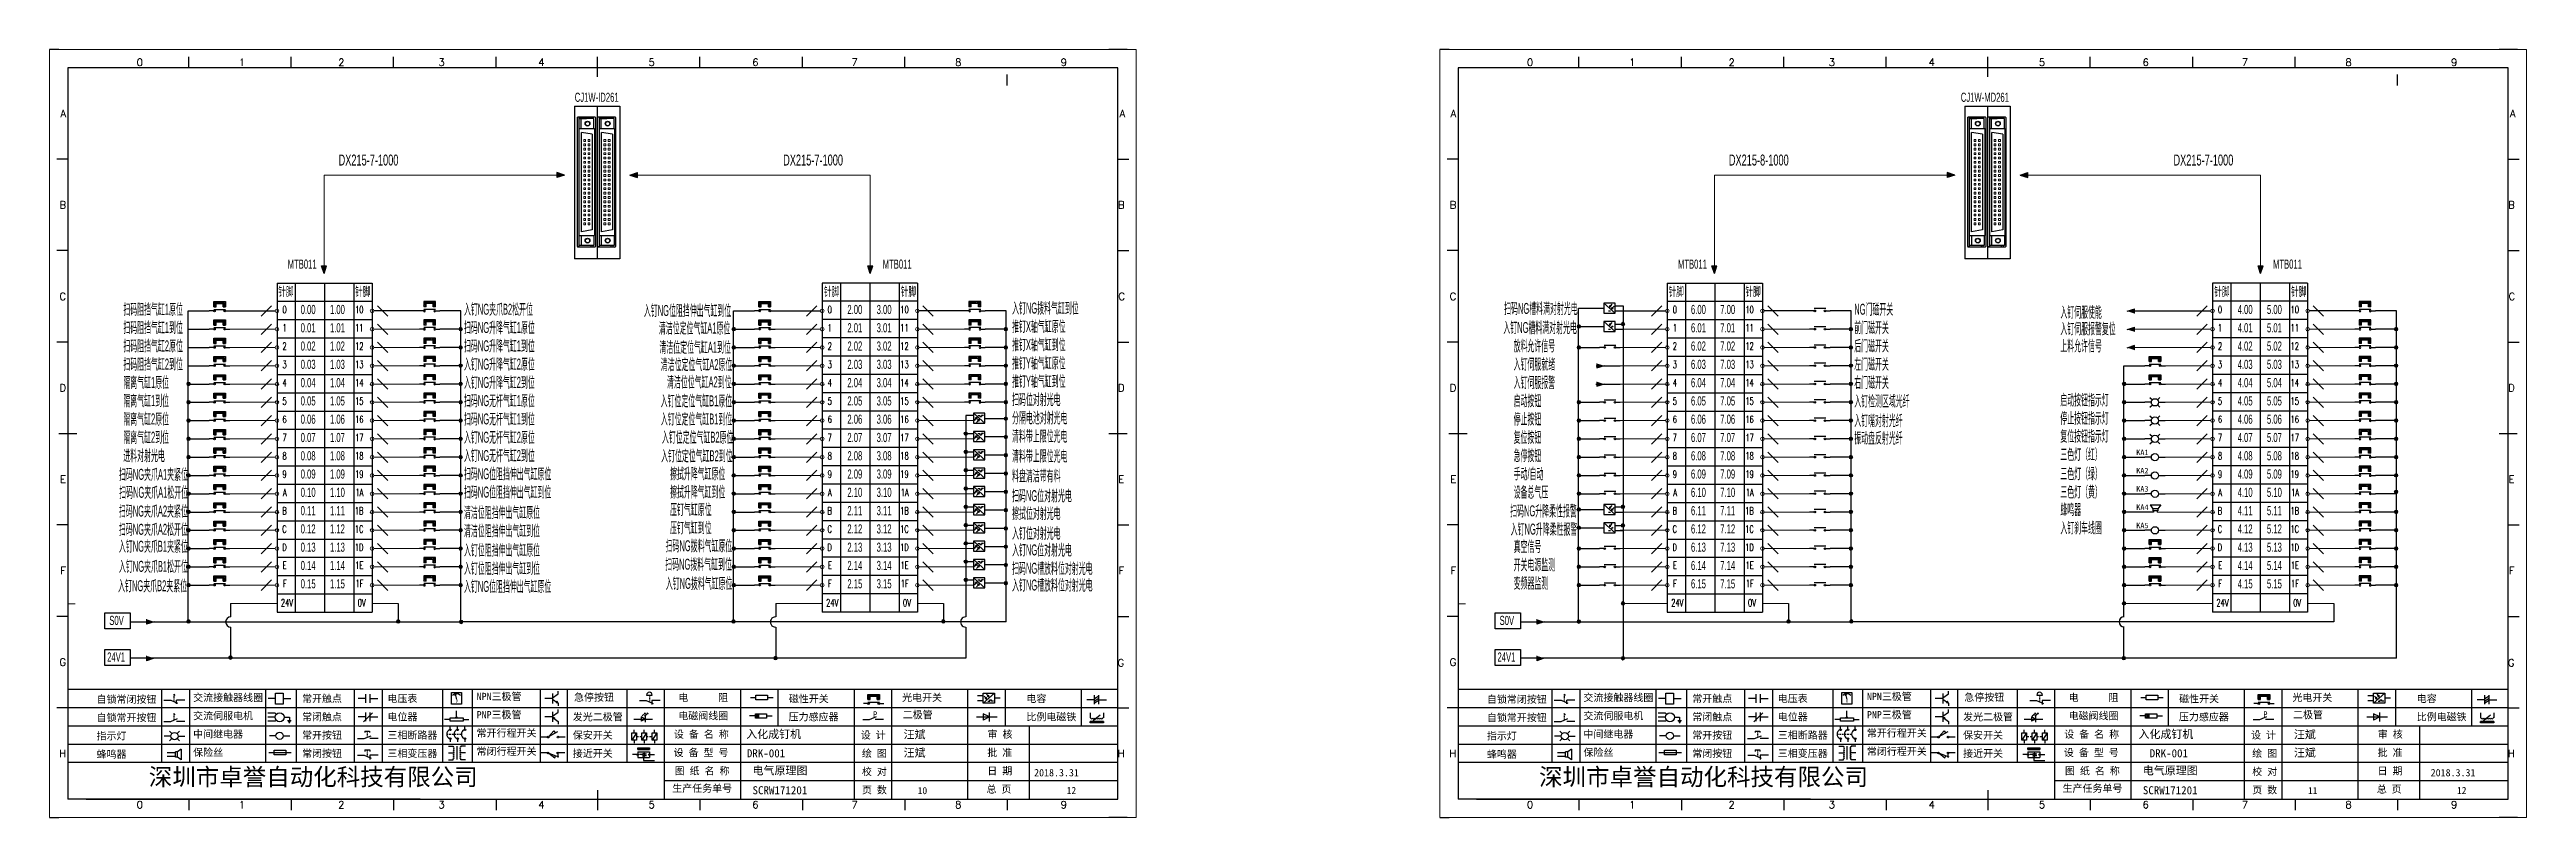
# Model space of a CAD drawing. Header units: millimetres. Extents: x 175 to 4940, y -2082 to 1907.
# Drawn here: x 934 to 1611, y 100 to 310 of the extents above; entities that cross this region are included whole.
import ezdxf
from ezdxf.enums import TextEntityAlignment as Align

# ---------------------------------------------------------------- set-up
doc = ezdxf.new("R2010")
doc.units = ezdxf.units.MM
for name, color, linetype in [('AE_BOR', 1, 'Continuous'), ('Z_OM_GAIKEI', 7, 'Continuous'), ('外形線', 7, 'Continuous')]:
    doc.layers.add(name, color=color, linetype=linetype)
doc.layers.add('Dimension', color=3, linetype='Continuous', lineweight=13)
doc.styles.get("Standard").update_dxf_attribs({"font": ''})
doc.styles.add('WD', font='romans.shx', dxfattribs={"width": 0.8, "bigfont": 'gbcbig.shx'})
doc.styles.add('样式 8', font='arial.ttf', dxfattribs={"width": 0.6, "height": 2.5})
doc.styles.add('汉字', font='')
doc.styles.get('Standard').set_extended_font_data('SimSun')
doc.styles.get('汉字').set_extended_font_data('新宋体')

msp = doc.modelspace()

# ---------------------------------------------------------------- texts
at = {"lineweight": 0, "style": 'WD', "width": 0.6}
for s, p in [('0', (998.444, 237.629)), ('10', (1019.444, 237.629)), ('0', (1147.464, 237.629)), ('10', (1168.464, 237.629)), ('0', (1378.444, 237.629)), ('10', (1399.444, 237.629)), ('0', (1527.464, 237.629)), ('10', (1548.464, 237.629)), ('1', (998.444, 232.629)), ('11', (1019.444, 232.629)), ('1', (1147.464, 232.629)), ('11', (1168.464, 232.629)), ('1', (1378.444, 232.629)), ('11', (1399.444, 232.629)), ('1', (1527.464, 232.629)), ('11', (1548.464, 232.629)), ('2', (998.444, 227.629)), ('3', (998.444, 222.629)), ('12', (1019.444, 227.629)), ('13', (1019.444, 222.629)), ('2', (1147.464, 227.629)), ('3', (1147.464, 222.629)), ('12', (1168.464, 227.629)), ('13', (1168.464, 222.629)), ('2', (1378.444, 227.629)), ('3', (1378.444, 222.629)), ('12', (1399.444, 227.629)), ('13', (1399.444, 222.629)), ('2', (1527.464, 227.629)), ('3', (1527.464, 222.629)), ('12', (1548.464, 227.629)), ('13', (1548.464, 222.629)), ('4', (998.444, 217.629)), ('14', (1019.444, 217.629)), ('4', (1147.464, 217.629)), ('14', (1168.464, 217.629)), ('4', (1378.444, 217.629)), ('14', (1399.444, 217.629)), ('4', (1527.464, 217.629)), ('14', (1548.464, 217.629)), ('5', (998.444, 212.629)), ('15', (1019.444, 212.629)), ('5', (1147.464, 212.629)), ('15', (1168.464, 212.629)), ('5', (1378.444, 212.629)), ('15', (1399.444, 212.629)), ('5', (1527.464, 212.629)), ('15', (1548.464, 212.629)), ('7', (998.444, 202.629)), ('6', (998.444, 207.629)), ('16', (1019.444, 207.629)), ('17', (1019.444, 202.629)), ('7', (1147.464, 202.629)), ('6', (1147.464, 207.629)), ('16', (1168.464, 207.629)), ('17', (1168.464, 202.629)), ('7', (1378.444, 202.629)), ('6', (1378.444, 207.629)), ('16', (1399.444, 207.629)), ('17', (1399.444, 202.629)), ('7', (1527.464, 202.629)), ('6', (1527.464, 207.629)), ('16', (1548.464, 207.629)), ('17', (1548.464, 202.629)), ('8', (998.444, 197.629)), ('18', (1019.444, 197.629)), ('8', (1147.464, 197.629)), ('18', (1168.464, 197.629)), ('8', (1378.444, 197.629)), ('18', (1399.444, 197.629)), ('8', (1527.464, 197.629)), ('18', (1548.464, 197.629)), ('9', (998.444, 192.629)), ('A', (998.444, 187.629)), ('19', (1019.444, 192.629)), ('1A', (1019.444, 187.629)), ('9', (1147.464, 192.629)), ('A', (1147.464, 187.629)), ('19', (1168.464, 192.629)), ('1A', (1168.464, 187.629)), ('9', (1378.444, 192.629)), ('A', (1378.444, 187.629)), ('19', (1399.444, 192.629)), ('1A', (1399.444, 187.629)), ('9', (1527.464, 192.629)), ('A', (1527.464, 187.629)), ('19', (1548.464, 192.629)), ('1A', (1548.464, 187.629)), ('B', (998.444, 182.629)), ('1B', (1019.444, 182.629)), ('B', (1147.464, 182.629)), ('1B', (1168.464, 182.629)), ('B', (1378.444, 182.629)), ('1B', (1399.444, 182.629)), ('B', (1527.464, 182.629)), ('1B', (1548.464, 182.629)), ('C', (998.444, 177.629)), ('1C', (1019.444, 177.629)), ('C', (1147.464, 177.629)), ('1C', (1168.464, 177.629)), ('C', (1378.444, 177.629)), ('1C', (1399.444, 177.629)), ('C', (1527.464, 177.629)), ('1C', (1548.464, 177.629)), ('D', (998.444, 172.629)), ('E', (998.441, 167.719)), ('1D', (1019.444, 172.629)), ('1E', (1019.441, 167.719)), ('D', (1147.464, 172.629)), ('E', (1147.461, 167.719)), ('1D', (1168.464, 172.629)), ('1E', (1168.461, 167.719)), ('D', (1378.444, 172.629)), ('E', (1378.441, 167.719)), ('1D', (1399.444, 172.629)), ('1E', (1399.441, 167.719)), ('D', (1527.464, 172.629)), ('E', (1527.461, 167.719)), ('1D', (1548.464, 172.629)), ('1E', (1548.461, 167.719)), ('F', (998.441, 162.719)), ('1F', (1019.441, 162.719)), ('F', (1147.461, 162.719)), ('1F', (1168.461, 162.719)), ('F', (1378.441, 162.719)), ('1F', (1399.441, 162.719)), ('F', (1527.461, 162.719)), ('1F', (1548.461, 162.719)), ('24V', (1000.193, 157.482)), ('0V', (1020.048, 157.482)), ('24V', (1149.213, 157.482)), ('0V', (1169.068, 157.482)), ('24V', (1380.193, 157.482)), ('0V', (1400.048, 157.482)), ('24V', (1529.213, 157.482)), ('0V', (1549.068, 157.482))]:
    msp.add_text(s, height=2, dxfattribs=at).set_placement(p, align=Align.RIGHT)
at = {"char_height": 2.5, "width": 4.96666, "attachment_point": 1, "style": '样式 8'}
for s, insert in [(' S0V', (949.39, 154.887)), (' S0V', (1329.39, 154.887)), ('24V1', (949.39, 144.887)), ('24V1', (1329.39, 144.887))]:
    msp.add_mtext(s, dxfattribs=dict(at, insert=insert))
at = {"char_height": 2, "attachment_point": 1, "style": '汉字'}
for s, insert in [('{\\fKaiTi_GB2312|b0|i0|c134|p49;自锁常闭按钮}', (946.498, 133.069)), ('{\\fKaiTi_GB2312|b0|i0|c134|p49;交流接触器线圈}', (972.892, 133.563)), ('{\\fKaiTi_GB2312|b0|i0|c134|p49;交流伺服电机}', (972.892, 128.563)), ('{\\fKaiTi_GB2312|b0|i0|c134|p49;常开触点}', (1002.646, 133.276)), ('{\\fKaiTi_GB2312|b0|i0|c134|p49;电压表}', (1026.006, 133.285)), ('{\\fKaiTi_GB2312|b0|i0|c134|p49;NPN三极管}', (1050.372, 133.846)), ('{\\fKaiTi_GB2312|b0|i0|c134|p49;PNP三极管}', (1050.372, 128.846)), ('{\\fKaiTi_GB2312|b0|i0|c134|p49;急停按钮}', (1076.993, 133.633)), ('{\\fKaiTi_GB2312|b0|i0|c134|p49;电      阻}', (1105.5, 133.561)), ('{\\fKaiTi_GB2312|b0|i0|c134|p49;电磁阀线圈}', (1105.5, 128.561)), ('{\\fKaiTi_GB2312|b0|i0|c134|p49;磁性开关}', (1135.711, 133.225)), ('{\\fKaiTi_GB2312|b0|i0|c134|p49;光电开关}', (1166.661, 133.563)), ('{\\fKaiTi_GB2312|b0|i0|c134|p49;二极管}', (1166.843, 128.846)), ('{\\fKaiTi_GB2312|b0|i0|c134|p49;电容}', (1200.637, 133.275)), ('{\\fKaiTi_GB2312|b0|i0|c134|p49;自锁常闭按钮}', (1326.498, 133.069)), ('{\\fKaiTi_GB2312|b0|i0|c134|p49;交流接触器线圈}', (1352.892, 133.563)), ('{\\fKaiTi_GB2312|b0|i0|c134|p49;交流伺服电机}', (1352.892, 128.563)), ('{\\fKaiTi_GB2312|b0|i0|c134|p49;常开触点}', (1382.646, 133.276)), ('{\\fKaiTi_GB2312|b0|i0|c134|p49;电压表}', (1406.006, 133.285)), ('{\\fKaiTi_GB2312|b0|i0|c134|p49;NPN三极管}', (1430.372, 133.846)), ('{\\fKaiTi_GB2312|b0|i0|c134|p49;PNP三极管}', (1430.372, 128.846)), ('{\\fKaiTi_GB2312|b0|i0|c134|p49;急停按钮}', (1456.993, 133.633)), ('{\\fKaiTi_GB2312|b0|i0|c134|p49;电      阻}', (1485.5, 133.561)), ('{\\fKaiTi_GB2312|b0|i0|c134|p49;电磁阀线圈}', (1485.5, 128.561)), ('{\\fKaiTi_GB2312|b0|i0|c134|p49;磁性开关}', (1515.711, 133.225)), ('{\\fKaiTi_GB2312|b0|i0|c134|p49;光电开关}', (1546.661, 133.563)), ('{\\fKaiTi_GB2312|b0|i0|c134|p49;二极管}', (1546.843, 128.846)), ('{\\fKaiTi_GB2312|b0|i0|c134|p49;电容}', (1580.637, 133.275)), ('{\\fKaiTi_GB2312|b0|i0|c134|p49;指示灯}', (946.498, 123.069)), ('{\\fKaiTi_GB2312|b0|i0|c134|p49;自锁常开按钮}', (946.498, 128.069)), ('{\\fKaiTi_GB2312|b0|i0|c134|p49;中间继电器}', (972.892, 123.563)), ('{\\fKaiTi_GB2312|b0|i0|c134|p49;常闭触点}', (1002.646, 128.276)), ('{\\fKaiTi_GB2312|b0|i0|c134|p49;常开按钮}', (1002.646, 123.276)), ('{\\fKaiTi_GB2312|b0|i0|c134|p49;三相断路器}', (1026.006, 123.285)), ('{\\fKaiTi_GB2312|b0|i0|c134|p49;电位器}', (1026.006, 128.285)), ('{\\fKaiTi_GB2312|b0|i0|c134|p49;常开行程开关}', (1050.372, 123.846)), ('{\\fKaiTi_GB2312|b0|i0|c134|p49;保安开关}', (1076.661, 123.275)), ('{\\fKaiTi_GB2312|b0|i0|c134|p49;发光二极管}', (1076.661, 128.275)), ('{\\fKaiTi_GB2312|b0|i0|c134|p0;设 备 名 称}', (1104.293, 123.51)), ('{\\fKaiTi_GB2312|b0|i0|c134|p49;压力感应器}', (1135.658, 128.285)), ('{\\fKaiTi_GB2312|b0|i0|c134|p0;设 计}', (1155.36, 123.294)), ('{\\fKaiTi_GB2312|b0|i0|c134|p0;审 核}', (1190.028, 123.503)), ('{\\fKaiTi_GB2312|b0|i0|c134|p49;比例电磁铁}', (1200.637, 128.275)), ('{\\fKaiTi_GB2312|b0|i0|c134|p49;指示灯}', (1326.498, 123.069)), ('{\\fKaiTi_GB2312|b0|i0|c134|p49;自锁常开按钮}', (1326.498, 128.069)), ('{\\fKaiTi_GB2312|b0|i0|c134|p49;中间继电器}', (1352.892, 123.563)), ('{\\fKaiTi_GB2312|b0|i0|c134|p49;常闭触点}', (1382.646, 128.276)), ('{\\fKaiTi_GB2312|b0|i0|c134|p49;常开按钮}', (1382.646, 123.276)), ('{\\fKaiTi_GB2312|b0|i0|c134|p49;三相断路器}', (1406.006, 123.285)), ('{\\fKaiTi_GB2312|b0|i0|c134|p49;电位器}', (1406.006, 128.285)), ('{\\fKaiTi_GB2312|b0|i0|c134|p49;常开行程开关}', (1430.372, 123.846)), ('{\\fKaiTi_GB2312|b0|i0|c134|p49;保安开关}', (1456.661, 123.275)), ('{\\fKaiTi_GB2312|b0|i0|c134|p49;发光二极管}', (1456.661, 128.275)), ('{\\fKaiTi_GB2312|b0|i0|c134|p0;设 备 名 称}', (1484.293, 123.51)), ('{\\fKaiTi_GB2312|b0|i0|c134|p49;压力感应器}', (1515.658, 128.285)), ('{\\fKaiTi_GB2312|b0|i0|c134|p0;设 计}', (1535.36, 123.294)), ('{\\fKaiTi_GB2312|b0|i0|c134|p0;审 核}', (1570.028, 123.503)), ('{\\fKaiTi_GB2312|b0|i0|c134|p49;比例电磁铁}', (1580.637, 128.275)), ('{\\fKaiTi_GB2312|b0|i0|c134|p49;蜂鸣器}', (946.498, 118.069)), ('{\\fKaiTi_GB2312|b0|i0|c134|p49;保险丝}', (972.892, 118.563)), ('{\\fKaiTi_GB2312|b0|i0|c134|p49;常闭按钮}', (1002.646, 118.276)), ('{\\fKaiTi_GB2312|b0|i0|c134|p49;三相变压器}', (1026.006, 118.285)), ('{\\fKaiTi_GB2312|b0|i0|c134|p49;常闭行程开关}', (1050.372, 118.846)), ('{\\fKaiTi_GB2312|b0|i0|c134|p49;接近开关}', (1076.661, 118.275)), ('{\\fKaiTi_GB2312|b0|i0|c134|p0;设 备 型 号}', (1104.218, 118.51)), ('{\\fKaiTi_GB2312|b0|i0|c134|p0;绘 图}', (1155.688, 118.294)), ('{\\fKaiTi_GB2312|b0|i0|c134|p0;批 准}', (1189.957, 118.503)), ('{\\fKaiTi_GB2312|b0|i0|c134|p49;蜂鸣器}', (1326.498, 118.069)), ('{\\fKaiTi_GB2312|b0|i0|c134|p49;保险丝}', (1352.892, 118.563)), ('{\\fKaiTi_GB2312|b0|i0|c134|p49;常闭按钮}', (1382.646, 118.276)), ('{\\fKaiTi_GB2312|b0|i0|c134|p49;三相变压器}', (1406.006, 118.285)), ('{\\fKaiTi_GB2312|b0|i0|c134|p49;常闭行程开关}', (1430.372, 118.846)), ('{\\fKaiTi_GB2312|b0|i0|c134|p49;接近开关}', (1456.661, 118.275)), ('{\\fKaiTi_GB2312|b0|i0|c134|p0;设 备 型 号}', (1484.218, 118.51)), ('{\\fKaiTi_GB2312|b0|i0|c134|p0;绘 图}', (1535.688, 118.294)), ('{\\fKaiTi_GB2312|b0|i0|c134|p0;批 准}', (1569.957, 118.503)), ('{\\fKaiTi_GB2312|b0|i0|c134|p0;生产任务单号}', (1103.841, 108.726)), ('{\\fKaiTi_GB2312|b0|i0|c134|p0;图 纸 名 称}', (1104.502, 113.51)), ('{\\fKaiTi_GB2312|b0|i0|c134|p0;校 对}', (1155.688, 113.294)), ('{\\fKaiTi_GB2312|b0|i0|c134|p0;页 数}', (1155.688, 108.294)), ('{\\fKaiTi_GB2312|b0|i0|c134|p0;总 页}', (1189.729, 108.503)), ('{\\fKaiTi_GB2312|b0|i0|c134|p0;日 期}', (1189.957, 113.503)), ('{\\fKaiTi_GB2312|b0|i0|c134|p0;生产任务单号}', (1483.841, 108.726)), ('{\\fKaiTi_GB2312|b0|i0|c134|p0;图 纸 名 称}', (1484.502, 113.51)), ('{\\fKaiTi_GB2312|b0|i0|c134|p0;校 对}', (1535.688, 113.294)), ('{\\fKaiTi_GB2312|b0|i0|c134|p0;页 数}', (1535.688, 108.294)), ('{\\fKaiTi_GB2312|b0|i0|c134|p0;总 页}', (1569.729, 108.503)), ('{\\fKaiTi_GB2312|b0|i0|c134|p0;日 期}', (1569.957, 113.503))]:
    msp.add_mtext(s, dxfattribs=dict(at, insert=insert))
at = {"attachment_point": 1}
for s, insert, char_height, width in [('入化成钉机', (1124.056, 123.649), 2.2, 24.33474), ('汪斌', (1167.072, 123.553), 2.2, 15.31746), ('入化成钉机', (1504.601, 123.649), 2.2, 24.33474), ('汪斌', (1547.072, 123.553), 2.2, 15.31746), ('DRK-001', (1124.239, 118.414), 2.2, 25.88003), ('汪斌', (1167.072, 118.553), 2.2, 15.31746), ('DRK-001', (1507.658, 118.414), 2.2, 25.88003), ('汪斌', (1547.072, 118.553), 2.2, 15.31746), ('{\\fKaiTi_GB2312|b0|i0|c134|p49;SCRW171201}', (1125.786, 108.302), 2.2, 25.68687), ('{\\fKaiTi_GB2312|b0|i0|c134|p49;电气原理图}', (1125.786, 113.702), 2.2, 25.88003), ('{\\fKaiTi_GB2312|b0|i0|c134|p49;2018.3.31}', (1202.74, 113.016), 2, 60.2542), ('{\\fKaiTi_GB2312|b0|i0|c134|p49;SCRW171201}', (1505.786, 108.302), 2.2, 25.68687), ('{\\fKaiTi_GB2312|b0|i0|c134|p49;电气原理图}', (1505.786, 113.702), 2.2, 25.88003), ('{\\fKaiTi_GB2312|b0|i0|c134|p49;2018.3.31}', (1584.458, 113.016), 2, 60.2542), ('{\\fKaiTi_GB2312|b0|i0|c134|p49;10}', (1170.906, 108.056), 1.92, 10.15907), ('{\\fKaiTi_GB2312|b0|i0|c134|p49;12}', (1211.634, 108.109), 1.92, 11.84593), ('{\\fKaiTi_GB2312|b0|i0|c134|p49;11}', (1550.906, 108.056), 1.92, 10.15907), ('{\\fKaiTi_GB2312|b0|i0|c134|p49;12}', (1591.634, 108.109), 1.92, 11.84593)]:
    msp.add_mtext(s, dxfattribs=dict(at, insert=insert, char_height=char_height, width=width))
at = {"color": 0, "lineweight": -2, "char_height": 4.70644, "width": 96.11383, "attachment_point": 1}
for insert in [(960.775, 113.225), (1340.775, 113.225)]:
    msp.add_mtext('深圳市卓誉自动化科技有限公司', dxfattribs=dict(at, insert=insert))
at = {"layer": 'AE_BOR', "style": 'WD'}
for s, p in [('0', (958.309, 305.254)), ('1', (986.234, 305.254)), ('2', (1013.384, 305.254)), ('3', (1040.784, 305.254)), ('4', (1068.085, 305.254)), ('5', (1098.233, 305.254)), ('6', (1126.579, 305.254)), ('7', (1153.676, 305.254)), ('8', (1182.006, 305.254)), ('9', (1210.87, 305.254)), ('0', (1338.309, 305.254)), ('1', (1366.234, 305.254)), ('2', (1393.384, 305.254)), ('3', (1420.784, 305.254)), ('4', (1448.085, 305.254)), ('5', (1478.233, 305.254)), ('6', (1506.579, 305.254)), ('7', (1533.676, 305.254)), ('8', (1562.006, 305.254)), ('9', (1590.87, 305.254)), ('0', (958.309, 102.254)), ('1', (986.234, 102.254)), ('2', (1013.384, 102.254)), ('3', (1040.784, 102.254)), ('4', (1068.085, 102.254)), ('5', (1098.233, 102.254)), ('6', (1126.579, 102.254)), ('7', (1153.676, 102.254)), ('8', (1182.006, 102.254)), ('9', (1210.87, 102.254)), ('0', (1338.309, 102.254)), ('1', (1366.234, 102.254)), ('2', (1393.384, 102.254)), ('3', (1420.784, 102.254)), ('4', (1448.085, 102.254)), ('5', (1478.233, 102.254)), ('6', (1506.579, 102.254)), ('7', (1533.676, 102.254)), ('8', (1562.006, 102.254)), ('9', (1590.87, 102.254))]:
    msp.add_text(s, height=2, dxfattribs=at).set_placement(p, align=Align.CENTER)
for s, p in [('A', (938.142, 292.254)), ('A', (1227.666, 292.254)), ('A', (1318.142, 292.254)), ('A', (1607.666, 292.254)), ('B', (938.142, 267.254)), ('B', (1227.475, 267.254)), ('B', (1318.142, 267.254)), ('B', (1607.475, 267.254)), ('C', (938.142, 242.254)), ('C', (1227.571, 242.254)), ('C', (1318.142, 242.254)), ('C', (1607.571, 242.254)), ('D', (938.142, 217.254)), ('D', (1227.475, 217.254)), ('D', (1318.142, 217.254)), ('D', (1607.475, 217.254)), ('E', (938.142, 192.254)), ('E', (1227.38, 192.254)), ('E', (1318.142, 192.254)), ('E', (1607.38, 192.254)), ('F', (938.142, 167.254)), ('F', (1227.38, 167.254)), ('F', (1227.38, 167.254)), ('F', (1318.142, 167.254)), ('F', (1607.38, 167.254)), ('F', (1607.38, 167.254)), ('G', (938.142, 142.254)), ('G', (1227.38, 142.035)), ('G', (1318.142, 142.254)), ('G', (1607.38, 142.035)), ('H', (938.142, 117.254)), ('H', (1227.475, 117.254)), ('H', (1318.142, 117.254)), ('H', (1607.475, 117.254))]:
    msp.add_text(s, height=2, dxfattribs=at).set_placement(p, align=Align.MIDDLE_RIGHT)
at = {"layer": 'Dimension', "color": 3, "lineweight": 0, "style": '样式 8', "width": 0.6}
for s, p in [('CJ1W-ID261 ', (1089.767, 295.448)), ('CJ1W-MD261 ', (1469.767, 295.448)), ('针脚', (1000.351, 242.343)), ('针脚', (1021.351, 242.343)), ('针脚', (1149.49, 242.343)), ('针脚', (1170.49, 242.343)), ('针脚', (1380.351, 242.343)), ('针脚', (1401.351, 242.343)), ('针脚', (1529.49, 242.343)), ('针脚', (1550.49, 242.343))]:
    msp.add_text(s, height=2.5, dxfattribs=at).set_placement(p, align=Align.RIGHT)
at = {"layer": 'Dimension', "lineweight": 0, "style": '样式 8', "width": 0.6}
for s, p in [('DX215-7-1000', (1012.636, 278.032)), ('DX215-7-1000', (1134.157, 278.032)), ('DX215-8-1000', (1392.636, 278.032)), ('DX215-7-1000', (1514.157, 278.032))]:
    msp.add_text(s, height=3, dxfattribs=at).set_placement(p)
at = {"layer": 'Dimension', "color": 3, "lineweight": 0, "style": '样式 8', "width": 0.6}
for p in [(998.719, 249.819), (1161.359, 249.819), (1378.719, 249.819), (1541.359, 249.819)]:
    msp.add_text('MTB011', height=2.5, dxfattribs=at).set_placement(p)
at = {"layer": 'Dimension', "color": 3, "lineweight": 0, "style": '样式 8', "width": 0.45}
for s, p in [('扫码阻挡气缸1原位', (953.811, 238.737)), ('入钉NG夹爪B2松开位', (1046.912, 238.737)), ('入钉NG位阻挡伸出气缸到位', (1096.08, 238.395)), ('入钉NG拨料气缸到位', (1196.725, 239.05)), ('扫码NG槽料满对射光电', (1331.209, 238.953)), ('NG门磁开关', (1426.912, 238.737)), ('入钉伺服使能 ', (1483.242, 237.94)), ('扫码阻挡气缸1到位', (953.811, 233.737)), ('扫码阻挡气缸2原位', (953.811, 228.737)), ('扫码NG升降气缸1原位', (1046.912, 233.737)), ('扫码NG升降气缸1到位', (1046.912, 228.737)), ('清洁位定位气缸A1原位', (1100.192, 233.598)), ('清洁位定位气缸A1到位', (1100.33, 228.346)), ('推钉X轴气缸原位', (1196.725, 234.05)), ('推钉X轴气缸到位', (1196.725, 229.05)), ('入钉NG槽料满对射光电', (1330.993, 233.737)), ('放料允许信号', (1333.811, 228.737)), ('后门磁开关', (1426.912, 228.737)), ('前门磁开关', (1426.912, 233.737)), ('入钉伺服报警复位 ', (1483.242, 233.427)), ('上料允许信号', (1483.242, 228.737)), ('扫码阻挡气缸2到位', (953.811, 223.737)), ('入钉NG升降气缸2原位', (1046.912, 223.737)), ('清洁位定位气缸A2原位', (1100.721, 223.624)), ('推钉Y轴气缸原位', (1196.725, 224.05)), ('入钉伺服就绪 ', (1333.811, 223.737)), ('左门磁开关', (1426.912, 223.737)), ('隔离气缸1原位', (953.811, 218.737)), ('入钉NG升降气缸2到位', (1046.912, 218.737)), ('清洁位位气缸A2到位', (1102.414, 218.842)), ('推钉Y轴气缸到位', (1196.725, 219.05)), ('入钉伺服报警 ', (1333.811, 218.737)), ('右门磁开关', (1426.912, 218.737)), ('隔离气缸1到位', (953.811, 213.737)), ('隔离气缸2原位', (953.811, 208.737)), ('扫码NG无杆气缸1原位', (1046.912, 213.737)), ('扫码NG无杆气缸1到位', (1046.912, 208.737)), ('入钉位定位气缸B1原位', (1100.67, 213.685)), ('入钉位定位气缸B1到位', (1100.714, 208.729)), ('扫码位对射光电', (1196.725, 214.05)), ('分隔电池对射光电', (1196.725, 209.05)), ('停止按钮', (1333.811, 208.737)), ('启动按钮', (1333.811, 213.737)), ('入钉检测区域光纤', (1426.912, 213.645)), ('入钉嘴对射光纤', (1426.912, 208.307)), ('停止按钮指示灯', (1483.242, 208.946)), ('启动按钮指示灯', (1483.242, 213.946)), ('隔离气缸2到位', (953.811, 203.737)), ('入钉NG无杆气缸2原位', (1046.912, 203.737)), ('入钉位定位气缸B2原位', (1101.019, 203.746)), ('清料带上限位光电', (1196.725, 204.05)), ('复位按钮', (1333.811, 203.737)), ('振动盘反射光纤', (1426.912, 203.544)), ('复位按钮指示灯', (1483.242, 204.051)), ('入钉NG无杆气缸2到位', (1046.912, 198.737)), ('入钉位定位气缸B2到位', (1100.801, 198.659)), ('清料带上限位光电', (1196.725, 198.623)), ('急停按钮', (1333.811, 198.737)), ('三色灯（红）', (1483.242, 199.051)), ('扫码NG夹爪A1夹紧位', (952.612, 193.591)), ('扫码NG夹爪A1松开位', (952.67, 188.678)), ('扫码NG位阻挡伸出气缸原位', (1046.912, 193.737)), ('扫码NG位阻挡伸出气缸到位', (1046.912, 188.737)), ('擦拭升降气缸原位', (1103.242, 193.784)), ('擦拭升降气缸到位', (1103.242, 188.784)), ('料盘清洁带有料', (1196.725, 193.188)), ('扫码NG位对射光电', (1196.725, 187.761)), ('设备总气压', (1333.811, 188.737)), ('手动/自动', (1333.811, 193.737)), ('三色灯（绿）', (1483.242, 193.784)), ('三色灯（黄）', (1483.242, 188.784)), ('扫码NG夹爪A2夹紧位', (952.595, 183.55)), ('清洁位阻挡伸出气缸原位', (1046.912, 183.175)), ('压钉气缸原位', (1103.242, 183.98)), ('擦拭位对射光电', (1196.725, 182.929)), ('扫码NG升降柔性报警', (1332.857, 183.601)), ('蜂鸣器', (1483.242, 183.98)), ('扫码NG夹爪A2松开位', (952.595, 178.557)), ('清洁位阻挡伸出气缸到位', (1046.912, 178.175)), ('扫码NG拨料气缸原位', (1102.006, 174.062)), ('压钉气缸到位', (1103.242, 178.98)), ('入钉位对射光电', (1196.725, 177.503)), ('入钉NG升降柔性报警', (1332.999, 178.612)), ('入钉刹车线圈', (1483.242, 178.98)), ('入钉NG夹爪B1夹紧位', (952.588, 173.928)), ('入钉NG夹爪B1松开位', (952.604, 168.429)), ('入钉位阻挡伸出气缸原位', (1046.912, 172.887)), ('入钉位阻挡伸出气缸到位', (1046.912, 167.887)), ('扫码NG拨料气缸到位', (1101.921, 169.019)), ('扫码NG槽放料位对射光电', (1196.725, 167.906)), ('入钉NG位对射光电', (1196.725, 172.923)), ('开关电源监测', (1333.811, 168.881)), ('真空信号', (1333.811, 173.881)), ('入钉NG夹爪B2夹紧位', (952.377, 163.127)), ('入钉NG位阻挡伸出气缸原位', (1046.912, 162.947)), ('入钉NG拨料气缸原位', (1102.074, 163.773)), ('入钉NG槽放料位对射光电', (1196.725, 163.326)), ('变频器监测', (1333.811, 163.881))]:
    msp.add_text(s, height=3, dxfattribs=at).set_placement(p, align=Align.MIDDLE_LEFT)
at = {"layer": 'Dimension', "color": 0, "lineweight": 0, "style": '样式 8', "width": 0.6}
for s, p in [('0.00', (1006.361, 237.417)), ('1.00', (1014.361, 237.417)), ('2.00', (1155.786, 237.417)), ('3.00', (1163.786, 237.417)), ('6.00', (1386.361, 237.417)), ('7.00', (1394.361, 237.417)), ('4.00', (1535.786, 237.417)), ('5.00', (1543.786, 237.417)), ('0.01', (1006.361, 232.417)), ('1.01', (1014.361, 232.417)), ('2.01', (1155.786, 232.417)), ('3.01', (1163.786, 232.417)), ('6.01', (1386.361, 232.417)), ('7.01', (1394.361, 232.417)), ('4.01', (1535.786, 232.417)), ('5.01', (1543.786, 232.417)), ('0.02', (1006.361, 227.417)), ('0.03', (1006.361, 222.417)), ('1.02', (1014.361, 227.417)), ('1.03', (1014.361, 222.417)), ('2.02', (1155.786, 227.417)), ('2.03', (1155.786, 222.417)), ('3.02', (1163.786, 227.417)), ('3.03', (1163.786, 222.417)), ('6.02', (1386.361, 227.417)), ('6.03', (1386.361, 222.417)), ('7.02', (1394.361, 227.417)), ('7.03', (1394.361, 222.417)), ('4.02', (1535.786, 227.417)), ('4.03', (1535.786, 222.417)), ('5.02', (1543.786, 227.417)), ('5.03', (1543.786, 222.417)), ('0.04', (1006.361, 217.417)), ('1.04', (1014.361, 217.417)), ('2.04', (1155.786, 217.417)), ('3.04', (1163.786, 217.417)), ('6.04', (1386.361, 217.417)), ('7.04', (1394.361, 217.417)), ('4.04', (1535.786, 217.417)), ('5.04', (1543.786, 217.417)), ('0.05', (1006.361, 212.417)), ('0.06', (1006.361, 207.417)), ('1.05', (1014.361, 212.417)), ('1.06', (1014.361, 207.417)), ('2.05', (1155.786, 212.417)), ('2.06', (1155.786, 207.417)), ('3.05', (1163.786, 212.417)), ('3.06', (1163.786, 207.417)), ('6.05', (1386.361, 212.417)), ('6.06', (1386.361, 207.417)), ('7.05', (1394.361, 212.417)), ('7.06', (1394.361, 207.417)), ('4.05', (1535.786, 212.417)), ('4.06', (1535.786, 207.417)), ('5.05', (1543.786, 212.417)), ('5.06', (1543.786, 207.417)), ('0.07', (1006.361, 202.417)), ('1.07', (1014.361, 202.417)), ('2.07', (1155.786, 202.417)), ('3.07', (1163.786, 202.417)), ('6.07', (1386.361, 202.417)), ('7.07', (1394.361, 202.417)), ('4.07', (1535.786, 202.417)), ('5.07', (1543.786, 202.417)), ('0.08', (1006.361, 197.417)), ('1.08', (1014.361, 197.417)), ('2.08', (1155.786, 197.417)), ('3.08', (1163.786, 197.417)), ('6.08', (1386.361, 197.417)), ('7.08', (1394.361, 197.417)), ('4.08', (1535.786, 197.417)), ('5.08', (1543.786, 197.417)), ('0.09', (1006.361, 192.417)), ('0.10', (1006.361, 187.417)), ('1.09', (1014.361, 192.417)), ('1.10', (1014.361, 187.417)), ('2.09', (1155.786, 192.417)), ('2.10', (1155.786, 187.417)), ('3.09', (1163.786, 192.417)), ('3.10', (1163.786, 187.417)), ('6.09', (1386.361, 192.417)), ('6.10', (1386.361, 187.417)), ('7.09', (1394.361, 192.417)), ('7.10', (1394.361, 187.417)), ('4.09', (1535.786, 192.417)), ('4.10', (1535.786, 187.417)), ('5.09', (1543.786, 192.417)), ('5.10', (1543.786, 187.417)), ('0.11', (1006.361, 182.417)), ('1.11', (1014.361, 182.417)), ('2.11', (1155.786, 182.417)), ('3.11', (1163.786, 182.417)), ('6.11', (1386.361, 182.417)), ('7.11', (1394.361, 182.417)), ('4.11', (1535.786, 182.417)), ('5.11', (1543.786, 182.417)), ('0.12', (1006.361, 177.417)), ('1.12', (1014.361, 177.417)), ('2.12', (1155.786, 177.417)), ('3.12', (1163.786, 177.417)), ('6.12', (1386.361, 177.417)), ('7.12', (1394.361, 177.417)), ('4.12', (1535.786, 177.417)), ('5.12', (1543.786, 177.417)), ('0.13', (1006.361, 172.417)), ('0.14', (1006.361, 167.417)), ('1.13', (1014.361, 172.417)), ('1.14', (1014.361, 167.417)), ('2.13', (1155.786, 172.417)), ('2.14', (1155.786, 167.417)), ('3.13', (1163.786, 172.417)), ('3.14', (1163.786, 167.417)), ('6.13', (1386.361, 172.417)), ('6.14', (1386.361, 167.417)), ('7.13', (1394.361, 172.417)), ('7.14', (1394.361, 167.417)), ('4.13', (1535.786, 172.417)), ('4.14', (1535.786, 167.417)), ('5.13', (1543.786, 172.417)), ('5.14', (1543.786, 167.417)), ('0.15', (1006.361, 162.417)), ('1.15', (1014.361, 162.417)), ('2.15', (1155.786, 162.417)), ('3.15', (1163.786, 162.417)), ('6.15', (1386.361, 162.417)), ('7.15', (1394.361, 162.417)), ('4.15', (1535.786, 162.417)), ('5.15', (1543.786, 162.417))]:
    msp.add_text(s, height=2.5, dxfattribs=at).set_placement(p, align=Align.RIGHT)
at = {"layer": 'Dimension', "color": 1, "lineweight": 0, "style": '样式 8', "width": 0.45}
msp.add_text('进料对射光电', height=3, dxfattribs=at).set_placement((953.811, 198.737), align=Align.MIDDLE_LEFT)
at = {"layer": '外形線', "color": 0, "linetype": 'ByBlock', "ltscale": 8, "char_height": 1.5, "attachment_point": 1}
for s, insert in [('{\\C3;KA1}', (1503.979, 200.355)), ('{\\C3;KA2}', (1503.979, 195.355)), ('{\\C3;KA3}', (1503.979, 190.355)), ('{\\C3;KA4}', (1503.979, 185.355)), ('{\\C3;KA5}', (1503.979, 180.355))]:
    msp.add_mtext(s, dxfattribs=dict(at, insert=insert))

# ---------------------------------------------------------------- blocks, each defined once
blk = doc.blocks.new('磁性开关')
at = {"linetype": 'ByBlock'}
h = blk.add_hatch(dxfattribs=at)
h.set_pattern_fill('ANSI31', color=256, scale=0.1, style=0)
h.paths.add_polyline_path([(-1910.88, -776.69), (-1910.88, -775.29), (-1907.69, -775.29), (-1907.69, -776.69), (-1908.31, -776.69), (-1908.31, -775.79), (-1910.25, -775.79), (-1910.25, -776.69)])
for p, q in [((-1910.91, -777.81), (-1912.09, -777.81)), ((-1910.88, -776.69), (-1910.88, -775.29)), ((-1910.88, -775.29), (-1907.69, -775.29)), ((-1910.88, -776.69), (-1910.25, -776.69)), ((-1910.88, -777.39), (-1907.69, -777.39)), ((-1910.25, -776.69), (-1910.25, -775.79)), ((-1910.25, -775.79), (-1908.31, -775.79)), ((-1908.31, -776.69), (-1908.31, -775.79)), ((-1908.31, -776.69), (-1907.69, -776.69)), ((-1907.69, -775.29), (-1907.69, -776.69)), ((-1907.66, -777.81), (-1906.48, -777.81))]:
    blk.add_line(p, q, dxfattribs=at)
for centre in [(-1910.68, -777.81), (-1907.88, -777.81)]:
    blk.add_circle(centre, 0.225, dxfattribs=at)
blk = doc.blocks.new('*U4')
at = {"linetype": 'ByBlock'}
for p, q in [((-1911.92, -782.07), (-1910.06, -782.07)), ((-1910.06, -782.07), (-1908.18, -782.88)), ((-1909.23, -780.45), (-1909.23, -780.67)), ((-1909.23, -780.45), (-1908.92, -780.84)), ((-1909.23, -780.84), (-1909.23, -781.05)), ((-1909.23, -781.23), (-1909.23, -781.44)), ((-1909.23, -781.61), (-1909.23, -781.83)), ((-1909.23, -782), (-1909.23, -782.21)), ((-1909.23, -782.38), (-1909.23, -782.43)), ((-1908.52, -783.07), (-1908.52, -782.07)), ((-1906.25, -782.07), (-1908.52, -782.07))]:
    blk.add_line(p, q, dxfattribs=at)
blk = doc.blocks.new('*U6')
at = {"linetype": 'ByBlock'}
for p, q in [((-1910.06, -792.89), (-1908.18, -792.08)), ((-1908.88, -791.17), (-1909.23, -790.71)), ((-1909.23, -790.71), (-1909.23, -790.92)), ((-1909.23, -791.09), (-1909.23, -791.31)), ((-1909.23, -791.48), (-1909.23, -791.69)), ((-1909.23, -791.86), (-1909.23, -792.08)), ((-1911.92, -792.89), (-1910.06, -792.89)), ((-1909.23, -792.25), (-1909.23, -792.47)), ((-1906.25, -792.89), (-1908.52, -792.89))]:
    blk.add_line(p, q, dxfattribs=at)
blk = doc.blocks.new('蜂鸣器')
at = {"linetype": 'ByBlock'}
for p, q in [((-1908.8, -796.48), (-1911.01, -796.48)), ((-1908.8, -797.46), (-1911.01, -797.46)), ((-1908.25, -796.26), (-1908.8, -796.26)), ((-1908.8, -797.68), (-1908.8, -796.26)), ((-1908.25, -797.68), (-1908.8, -797.68)), ((-1907.17, -795.53), (-1908.25, -796.26)), ((-1908.25, -797.68), (-1908.25, -796.26)), ((-1907.17, -798.41), (-1908.25, -797.68)), ((-1907.17, -795.53), (-1907.17, -798.41))]:
    blk.add_line(p, q, dxfattribs=at)
blk = doc.blocks.new('指示灯')
at = {"linetype": 'ByBlock'}
for p, q in [((-1854.25, -776.92), (-1856.06, -776.92)), ((-1854.62, -775.59), (-1853.97, -776.23)), ((-1854.62, -778.25), (-1853.97, -777.61)), ((-1851.9, -775.59), (-1852.54, -776.23)), ((-1851.9, -778.25), (-1852.54, -777.61)), ((-1852.26, -776.92), (-1850.45, -776.92))]:
    blk.add_line(p, q, dxfattribs=at)
blk.add_circle((-1853.26, -776.92), 0.992, dxfattribs=at)
blk = doc.blocks.new('光电开关')
at = {"linetype": 'ByBlock'}
h = blk.add_hatch(dxfattribs=at)
h.set_pattern_fill('ANSI31', color=256, scale=0.01, style=0)
h.set_pattern_definition([(45, (0.172267, 0), (-0.0224506403, 0.0224506403), [])])
h.paths.add_polyline_path([(-1882.44, -776.34), (-1882.5, -775.91), (-1882.68, -776.07)])
h.paths.add_polyline_path([(-1882.86, -776.23), (-1882.44, -776.34), (-1882.68, -776.07)])
h.paths.add_polyline_path([(-1883.05, -776.88), (-1883.11, -776.45), (-1883.29, -776.61)])
h.paths.add_polyline_path([(-1883.47, -776.77), (-1883.05, -776.88), (-1883.29, -776.61)])
for p, q in [((-1884.01, -775.96), (-1885.56, -775.96)), ((-1884.01, -777.39), (-1885.56, -777.39)), ((-1880.91, -775.3), (-1884.01, -778.05)), ((-1883.75, -776.09), (-1883.05, -776.88)), ((-1883.11, -776.45), (-1883.47, -776.77)), ((-1883.05, -776.88), (-1883.47, -776.77)), ((-1883.14, -775.55), (-1882.44, -776.34)), ((-1883.05, -776.88), (-1883.11, -776.45)), ((-1882.5, -775.91), (-1882.86, -776.23)), ((-1882.44, -776.34), (-1882.86, -776.23)), ((-1882.78, -777.47), (-1882.23, -777.47)), ((-1882.44, -776.34), (-1882.5, -775.91)), ((-1882.23, -777.47), (-1882.23, -777.14)), ((-1882.23, -777.14), (-1881.78, -777.14)), ((-1881.78, -777.47), (-1881.78, -777.14)), ((-1881.23, -777.47), (-1881.78, -777.47)), ((-1879.37, -776.67), (-1880.91, -776.67))]:
    blk.add_line(p, q, dxfattribs=at)
blk.add_lwpolyline([(-1884.01, -775.3), (-1880.91, -775.3), (-1880.91, -778.05), (-1884.01, -778.05)], close=True, dxfattribs=at)
blk = doc.blocks.new('交流接触器线圈')
at = {"linetype": 'ByBlock'}
for p, q in [((-1880.82, -781.77), (-1882.87, -781.77)), ((-1878.72, -781.77), (-1876.67, -781.77))]:
    blk.add_line(p, q, dxfattribs=at)
blk.add_lwpolyline([(-1880.82, -780.28), (-1878.72, -780.28), (-1878.72, -783.26), (-1880.82, -783.26)], close=True, dxfattribs=at)
blk = doc.blocks.new('交流伺服电机')
at = {"linetype": 'ByBlock'}
for p, q in [((-1880.97, -785.75), (-1882.94, -785.75)), ((-1880.97, -786.85), (-1882.94, -786.85)), ((-1880.97, -787.94), (-1882.94, -787.94)), ((-1880.97, -785.75), (-1880.65, -786.03)), ((-1880.97, -787.94), (-1880.65, -787.67)), ((-1878.49, -786.85), (-1877.07, -786.85)), ((-1877.54, -787.72), (-1876.59, -787.72)), ((-1877.38, -788.01), (-1876.75, -788.01)), ((-1877.23, -788.29), (-1876.9, -788.29)), ((-1877.07, -786.85), (-1877.07, -787.72))]:
    blk.add_line(p, q, dxfattribs=at)
blk.add_circle((-1879.73, -786.85), 1.24, dxfattribs=at)
blk = doc.blocks.new('中间继电器')
at = {"linetype": 'ByBlock'}
for p, q in [((-1880.72, -791.92), (-1882.54, -791.92)), ((-1878.74, -791.92), (-1876.92, -791.92))]:
    blk.add_line(p, q, dxfattribs=at)
blk.add_circle((-1879.73, -791.92), 0.992, dxfattribs=at)
blk = doc.blocks.new('保险丝')
at = {"linetype": 'ByBlock'}
blk.add_line((-1882.72, -796.49), (-1876.55, -796.49), dxfattribs=at)
blk.add_lwpolyline([(-1881.2, -795.86), (-1878.06, -795.86), (-1878.06, -797.12), (-1881.2, -797.12)], close=True, dxfattribs=at)
blk = doc.blocks.new('常开按钮')
at = {"linetype": 'ByBlock'}
for p, q in [((-1911.92, -787.73), (-1910.06, -787.73)), ((-1910.06, -787.73), (-1908.18, -786.93)), ((-1909.9, -785.68), (-1908.56, -785.68)), ((-1909.9, -785.68), (-1909.9, -786.07)), ((-1909.23, -785.68), (-1909.23, -785.89)), ((-1909.23, -786.06), (-1909.23, -786.28)), ((-1909.23, -786.45), (-1909.23, -786.67)), ((-1909.23, -786.84), (-1909.23, -787.05)), ((-1909.23, -787.22), (-1909.23, -787.38)), ((-1908.56, -785.68), (-1908.56, -786.07)), ((-1906.25, -787.73), (-1908.52, -787.73))]:
    blk.add_line(p, q, dxfattribs=at)
blk = doc.blocks.new('常开触点')
at = {"linetype": 'ByBlock'}
for p, q in [((-1853.82, -781.77), (-1855.88, -781.77)), ((-1853.82, -782.99), (-1853.82, -780.56)), ((-1852.6, -782.99), (-1852.6, -780.56)), ((-1852.6, -781.77), (-1850.55, -781.77))]:
    blk.add_line(p, q, dxfattribs=at)
blk = doc.blocks.new('常闭触点')
at = {"linetype": 'ByBlock'}
for p, q in [((-1853.82, -786.77), (-1855.88, -786.77)), ((-1852.01, -785.66), (-1854.43, -788.1)), ((-1853.82, -787.99), (-1853.82, -785.56)), ((-1852.6, -787.99), (-1852.6, -785.56)), ((-1852.6, -786.77), (-1850.55, -786.77))]:
    blk.add_line(p, q, dxfattribs=at)
blk = doc.blocks.new('常闭按钮')
at = {"linetype": 'ByBlock'}
for p, q in [((-1854.11, -790.83), (-1852.77, -790.83)), ((-1854.11, -790.83), (-1854.11, -791.22)), ((-1853.44, -790.83), (-1853.44, -791.04)), ((-1853.44, -791.21), (-1853.44, -791.43)), ((-1853.44, -791.6), (-1853.44, -791.82)), ((-1853.44, -791.99), (-1853.44, -792.2)), ((-1852.77, -790.83), (-1852.77, -791.22)), ((-1856.13, -792.28), (-1854.28, -792.28)), ((-1854.28, -792.28), (-1852.4, -793.09)), ((-1853.44, -792.37), (-1853.44, -792.53)), ((-1850.47, -792.28), (-1852.73, -792.28)), ((-1852.73, -792.28), (-1852.73, -793.43))]:
    blk.add_line(p, q, dxfattribs=at)
blk = doc.blocks.new('电磁阀线圈')
at = {"linetype": 'ByBlock'}
for p, q in [((-1854.61, -796.54), (-1856.17, -796.54)), ((-1854.61, -795.92), (-1853.75, -797.16)), ((-1853.75, -795.92), (-1854.61, -797.16)), ((-1853.75, -795.92), (-1853.75, -797.16)), ((-1851.53, -796.54), (-1849.97, -796.54))]:
    blk.add_line(p, q, dxfattribs=at)
blk.add_lwpolyline([(-1854.61, -795.92), (-1851.53, -795.92), (-1851.53, -797.16), (-1854.61, -797.16)], close=True, dxfattribs=at)
blk = doc.blocks.new('电压表')
at = {"linetype": 'ByBlock'}
for p, q in [((-1814.84, -780.75), (-1814.91, -781.13)), ((-1814.6, -781.05), (-1814.91, -781.13)), ((-1814.84, -780.75), (-1814.46, -782.26)), ((-1814.84, -780.75), (-1814.6, -781.05))]:
    blk.add_line(p, q, dxfattribs=at)
blk.add_lwpolyline([(-1815.84, -780.34), (-1813.07, -780.34), (-1813.07, -783.49), (-1815.84, -783.49)], close=True, dxfattribs=at)
blk.add_arc((-1814.46, -782.26), 1.56, 46.83135, 133.16865, dxfattribs=at)
at = {"linetype": 'ByBlock', "insert": (-1814.7, -782.39), "char_height": 0.75, "width": 0.6768, "attachment_point": 1}
blk.add_mtext('V', dxfattribs=at)
blk = doc.blocks.new('电位器')
at = {"linetype": 'ByBlock'}
for p, q in [((-1816.21, -787.75), (-1817.79, -787.75)), ((-1814.45, -787.3), (-1814.62, -786.96)), ((-1814.62, -786.96), (-1814.27, -786.96)), ((-1814.45, -787.3), (-1814.45, -785.39)), ((-1814.45, -787.3), (-1814.27, -786.96)), ((-1812.68, -787.75), (-1811.1, -787.75))]:
    blk.add_line(p, q, dxfattribs=at)
blk.add_lwpolyline([(-1816.21, -787.3), (-1812.68, -787.3), (-1812.68, -788.2), (-1816.21, -788.2)], close=True, dxfattribs=at)
blk = doc.blocks.new('三相断路器')
at = {"linetype": 'ByBlock'}
for p, q in [((-1817.14, -791.74), (-1816.72, -791.74)), ((-1816.45, -791.74), (-1816.03, -791.74)), ((-1816.17, -790.33), (-1816.17, -789.7)), ((-1815.76, -791.74), (-1815.34, -791.74)), ((-1815.07, -791.74), (-1814.65, -791.74)), ((-1814.38, -791.74), (-1813.96, -791.74)), ((-1814.17, -790.33), (-1814.17, -789.7)), ((-1813.69, -791.74), (-1813.27, -791.74)), ((-1812.18, -790.33), (-1812.18, -789.7)), ((-1816.17, -793.19), (-1816.17, -793.83)), ((-1814.17, -793.19), (-1814.17, -793.83)), ((-1812.18, -793.19), (-1812.18, -793.83))]:
    blk.add_line(p, q, dxfattribs=at)
for centre in [(-1816.17, -790.55), (-1814.17, -790.55), (-1812.18, -790.55), (-1816.17, -792.98), (-1814.17, -792.98), (-1812.18, -792.98)]:
    blk.add_circle(centre, 0.219, dxfattribs=at)
for centre in [(-1815.81, -791.74), (-1813.82, -791.74), (-1811.83, -791.74)]:
    blk.add_arc(centre, 1.32, 115.57905, 244.42095, dxfattribs=at)
blk = doc.blocks.new('三相变压器')
at = {"linetype": 'ByBlock'}
for p, q in [((-1816.69, -795.03), (-1815.37, -795.03)), ((-1816.69, -796.87), (-1815.37, -796.87)), ((-1816.69, -798.71), (-1815.37, -798.71)), ((-1815.37, -795.03), (-1815.37, -795.24)), ((-1815.37, -798.71), (-1815.37, -798.5)), ((-1814.34, -798.7), (-1814.34, -795.04)), ((-1812, -795.03), (-1813.32, -795.03)), ((-1813.32, -795.03), (-1813.32, -795.24)), ((-1812, -796.87), (-1813.32, -796.87)), ((-1813.32, -798.71), (-1813.32, -798.5)), ((-1812, -798.71), (-1813.32, -798.71))]:
    blk.add_line(p, q, dxfattribs=at)
for centre, start, end in [((-1815.37, -795.51), 270, 90), ((-1815.37, -796.06), 270, 90), ((-1815.37, -796.6), 270, 90), ((-1815.37, -797.14), 270, 90), ((-1815.37, -797.68), 270, 90), ((-1815.37, -798.23), 270, 90), ((-1813.32, -795.51), 90, 270), ((-1813.32, -796.06), 90, 270), ((-1813.32, -796.6), 90, 270), ((-1813.32, -797.14), 90, 270), ((-1813.32, -797.68), 90, 270), ((-1813.32, -798.23), 90, 270)]:
    blk.add_arc(centre, 0.271, start, end, dxfattribs=at)
blk = doc.blocks.new('压力感应器')
at = {"linetype": 'ByBlock'}
for p, q in [((-1817.44, -777.73), (-1815.59, -777.73)), ((-1815.59, -777.73), (-1813.71, -776.93)), ((-1811.78, -777.73), (-1814.05, -777.73))]:
    blk.add_line(p, q, dxfattribs=at)
at = {"linetype": 'ByBlock', "insert": (-1814.65, -775.48), "char_height": 1.68, "width": 1.2242, "attachment_point": 1}
blk.add_mtext('{\\fNSimSun|b0|i0|c134|p49;P}', dxfattribs=at)
blk = doc.blocks.new('二极管')
at = {"linetype": 'ByBlock'}
for p, q in [((-1787.52, -776.77), (-1781.92, -776.77)), ((-1783.97, -776.77), (-1785.69, -775.9)), ((-1785.69, -775.9), (-1785.69, -777.65)), ((-1783.97, -776.77), (-1785.69, -777.65)), ((-1783.97, -777.99), (-1783.97, -775.56))]:
    blk.add_line(p, q, dxfattribs=at)
blk = doc.blocks.new('NPN三极管')
at = {"linetype": 'ByBlock'}
for p, q in [((-1785.73, -781.97), (-1787.81, -781.97)), ((-1785.73, -780.61), (-1785.73, -783.32)), ((-1785.73, -781.82), (-1784.15, -780.66)), ((-1785.73, -782.11), (-1784.15, -783.27)), ((-1784.41, -782.73), (-1784.74, -783.18)), ((-1784.15, -783.27), (-1784.74, -783.18)), ((-1784.15, -783.27), (-1784.41, -782.73)), ((-1784.15, -780.66), (-1784.15, -779.98)), ((-1784.15, -783.27), (-1784.15, -783.96))]:
    blk.add_line(p, q, dxfattribs=at)
blk = doc.blocks.new('PNP三极管')
at = {"linetype": 'ByBlock'}
for p, q in [((-1783.32, -785.43), (-1783.32, -784.75)), ((-1784.9, -786.74), (-1786.98, -786.74)), ((-1784.9, -785.38), (-1784.9, -788.09)), ((-1784.9, -786.59), (-1783.32, -785.43)), ((-1784.9, -786.88), (-1783.32, -788.04)), ((-1784.9, -786.88), (-1784.31, -786.97)), ((-1784.9, -786.88), (-1784.64, -787.42)), ((-1784.31, -786.97), (-1784.64, -787.42)), ((-1783.32, -788.04), (-1783.32, -788.73))]:
    blk.add_line(p, q, dxfattribs=at)
blk = doc.blocks.new('常开行程开关')
at = {"linetype": 'ByBlock'}
for p, q in [((-1785.89, -792.17), (-1784.52, -790.62)), ((-1785.89, -792.17), (-1783.43, -790.72)), ((-1784.52, -790.62), (-1784.19, -791.17)), ((-1786.29, -792.3), (-1788.01, -792.3)), ((-1781.48, -792.3), (-1783.21, -792.3))]:
    blk.add_line(p, q, dxfattribs=at)
for centre in [(-1786.07, -792.3), (-1783.42, -792.3)]:
    blk.add_circle(centre, 0.219, dxfattribs=at)
blk = doc.blocks.new('常闭行程开关')
at = {"linetype": 'ByBlock'}
for p, q in [((-1786.34, -796.62), (-1788.07, -796.62)), ((-1785.93, -796.72), (-1783.25, -797.7)), ((-1785.93, -796.72), (-1784.3, -798)), ((-1784.3, -798), (-1784.08, -797.4)), ((-1783.48, -796.84), (-1783.48, -797.85)), ((-1781.54, -796.62), (-1783.26, -796.62))]:
    blk.add_line(p, q, dxfattribs=at)
for centre in [(-1786.12, -796.62), (-1783.48, -796.62)]:
    blk.add_circle(centre, 0.219, dxfattribs=at)
blk = doc.blocks.new('电容')
at = {"linetype": 'ByBlock'}
for p, q in [((-1756.08, -781.77), (-1758.13, -781.77)), ((-1756.08, -782.99), (-1756.08, -780.56)), ((-1754.86, -780.79), (-1756.08, -781.55)), ((-1754.86, -781.44), (-1756.08, -782.2)), ((-1754.86, -781.99), (-1756.08, -782.75)), ((-1754.86, -782.99), (-1754.86, -780.56)), ((-1754.86, -781.77), (-1752.81, -781.77))]:
    blk.add_line(p, q, dxfattribs=at)
blk = doc.blocks.new('发光二极管')
at = {"linetype": 'ByBlock'}
for p, q in [((-1755.78, -785.92), (-1754.89, -785.14)), ((-1754.89, -785.14), (-1755.2, -785.22)), ((-1755.2, -785.22), (-1755.01, -785.43)), ((-1755.08, -785.92), (-1754.18, -785.14)), ((-1754.89, -785.14), (-1755.01, -785.43)), ((-1754.18, -785.14), (-1754.49, -785.22)), ((-1754.49, -785.22), (-1754.31, -785.43)), ((-1754.18, -785.14), (-1754.31, -785.43)), ((-1758.01, -786.77), (-1752.89, -786.77)), ((-1754.84, -786.77), (-1756.04, -786.16)), ((-1756.04, -786.16), (-1756.04, -787.39)), ((-1754.84, -786.77), (-1756.04, -787.39)), ((-1754.84, -787.63), (-1754.84, -785.92))]:
    blk.add_line(p, q, dxfattribs=at)
blk = doc.blocks.new('比例电磁阀')
at = {"linetype": 'ByBlock'}
for p, q in [((-1757.26, -775.38), (-1757.26, -776.71)), ((-1757.26, -776.71), (-1757.05, -776.71)), ((-1753.6, -777.73), (-1757.25, -777.73)), ((-1757.25, -778.13), (-1757.25, -777.73)), ((-1753.6, -778.13), (-1757.25, -778.13)), ((-1754.5, -775.98), (-1756.35, -777.44)), ((-1756.35, -777.44), (-1756.25, -777.25)), ((-1756.35, -777.44), (-1756.15, -777.38)), ((-1756.15, -777.38), (-1756.25, -777.25)), ((-1753.58, -776.71), (-1753.8, -776.71)), ((-1753.6, -777.73), (-1753.6, -778.13)), ((-1753.58, -775.38), (-1753.58, -776.71))]:
    blk.add_line(p, q, dxfattribs=at)
for centre in [(-1756.78, -776.71), (-1756.24, -776.71), (-1755.7, -776.71), (-1755.15, -776.71), (-1754.61, -776.71), (-1754.07, -776.71)]:
    blk.add_arc(centre, 0.271, 180, 0, dxfattribs=at)
blk = doc.blocks.new('保安开关')
at = {"linetype": 'ByBlock'}
for p, q in [((-1757.33, -790.79), (-1758.6, -792.81)), ((-1757.96, -790.79), (-1757.96, -789.97)), ((-1757.33, -791.8), (-1756.72, -791.8)), ((-1756.35, -791.8), (-1755.89, -791.8)), ((-1754.54, -790.79), (-1755.81, -792.81)), ((-1755.17, -790.79), (-1755.17, -789.97)), ((-1754.52, -791.8), (-1754.06, -791.8)), ((-1753.69, -791.8), (-1753.08, -791.8)), ((-1751.75, -790.79), (-1753.02, -792.81)), ((-1752.39, -790.79), (-1752.39, -789.97)), ((-1757.96, -792.81), (-1757.96, -793.62)), ((-1755.17, -792.81), (-1755.17, -793.62)), ((-1752.39, -792.81), (-1752.39, -793.62))]:
    blk.add_line(p, q, dxfattribs=at)
for points in [[(-1758.6, -790.79), (-1757.33, -790.79), (-1757.33, -792.81), (-1758.6, -792.81)], [(-1755.81, -790.79), (-1754.54, -790.79), (-1754.54, -792.81), (-1755.81, -792.81)], [(-1753.02, -790.79), (-1751.75, -790.79), (-1751.75, -792.81), (-1753.02, -792.81)]]:
    blk.add_lwpolyline(points, close=True, dxfattribs=at)
blk = doc.blocks.new('接近开关')
at = {"linetype": 'ByBlock'}
h = blk.add_hatch(dxfattribs=at)
h.set_pattern_fill('ANSI31', color=256, scale=0.01, style=0)
h.set_pattern_definition([(45, (-89.131516, -30.795668), (-0.0224506403, 0.0224506403), [])])
h.paths.add_polyline_path([(-1516.96, -1123.35), (-1516.96, -1122.85), (-1513.76, -1122.85), (-1513.76, -1123.35)])
for p, q in [((-1516.96, -1123.35), (-1516.96, -1122.85)), ((-1516.96, -1122.85), (-1513.76, -1122.85)), ((-1516.96, -1123.35), (-1513.76, -1123.35)), ((-1513.76, -1122.85), (-1513.76, -1123.35)), ((-1517.18, -1124.71), (-1518.36, -1124.71)), ((-1516.96, -1123.95), (-1513.76, -1123.95)), ((-1516.96, -1123.95), (-1516.96, -1125.47)), ((-1516.96, -1125.47), (-1513.76, -1125.47)), ((-1515.91, -1124.71), (-1516.45, -1124.71)), ((-1515.11, -1124.31), (-1515.91, -1124.71)), ((-1515.11, -1125.11), (-1515.91, -1124.71)), ((-1515.36, -1125.69), (-1515.36, -1126.36)), ((-1515.36, -1126.36), (-1512.36, -1126.36)), ((-1515.33, -1124.53), (-1515.17, -1124.53)), ((-1515.33, -1124.88), (-1515.17, -1124.88)), ((-1515.25, -1124.45), (-1515.25, -1124.61)), ((-1515.11, -1124.31), (-1515.11, -1125.11)), ((-1515.11, -1124.48), (-1514.58, -1124.48)), ((-1515.11, -1124.94), (-1514.58, -1124.94)), ((-1513.76, -1123.95), (-1513.76, -1125.47)), ((-1513.54, -1124.71), (-1512.36, -1124.71))]:
    blk.add_line(p, q, dxfattribs=at)
for centre in [(-1516.96, -1124.71), (-1515.36, -1125.47), (-1513.76, -1124.71)]:
    blk.add_circle(centre, 0.225, dxfattribs=at)
blk = doc.blocks.new('电阻')
at = {"linetype": 'ByBlock'}
for p, q in [((-3.09, 0), (-1.57, 0)), ((1.57, 0), (3.09, 0))]:
    blk.add_line(p, q, dxfattribs=at)
blk.add_lwpolyline([(-1.57, 0.63), (1.57, 0.63), (1.57, -0.63), (-1.57, -0.63)], close=True, dxfattribs=at)
blk = doc.blocks.new('急停按钮')
at = {"linetype": 'ByBlock'}
for p, q in [((-1.86, 0), (0, 0)), ((0, 0), (1.88, -0.81)), ((0.06, 1.45), (1.61, 1.45)), ((0.83, 1.45), (0.83, 1.24)), ((0.83, 1.07), (0.83, 0.85)), ((0.83, 0.68), (0.83, 0.47)), ((0.83, 0.29), (0.83, 0.08)), ((3.81, 0), (1.54, 0)), ((1.54, 0), (1.54, -1.15)), ((0.83, -0.09), (0.83, -0.24))]:
    blk.add_line(p, q, dxfattribs=at)
blk.add_arc((0.83, 1.45), 0.774, 0, 180)

# ---------------------------------------------------------------- hatches: boundary and pattern name
for points in [[(1074.379, 275.44), (1072.31, 274.777), (1072.31, 276.103)], [(1092.271, 275.44), (1094.34, 274.777), (1094.34, 276.103)], [(1454.379, 275.44), (1452.31, 274.777), (1452.31, 276.103)], [(1472.271, 275.44), (1474.34, 274.777), (1474.34, 276.103)], [(1008.673, 248.506), (1008.009, 250.576), (1009.336, 250.576)], [(1157.977, 248.506), (1158.641, 250.576), (1157.314, 250.576)], [(1388.673, 248.506), (1388.009, 250.576), (1389.336, 250.576)], [(1537.977, 248.506), (1538.641, 250.576), (1537.314, 250.576)], [(1501.527, 238.198), (1503.613, 238.867), (1503.613, 237.53)], [(1501.527, 233.198), (1503.613, 233.867), (1503.613, 232.53)], [(1358.516, 223.287), (1356.43, 222.619), (1356.43, 223.956)], [(1501.527, 228.198), (1503.613, 228.867), (1503.613, 227.53)], [(1358.516, 218.287), (1356.43, 217.619), (1356.43, 218.956)], [(962.195, 153.294), (960.126, 152.631), (960.126, 153.957)], [(1342.195, 153.294), (1340.126, 152.631), (1340.126, 153.957)], [(962.195, 143.294), (960.126, 142.631), (960.126, 143.957)], [(1342.195, 143.294), (1340.126, 142.631), (1340.126, 143.957)]]:
    msp.add_hatch(color=256).paths.add_polyline_path(points)
at = {"linetype": 'ByBlock'}
h = msp.add_hatch(dxfattribs=at)
h.set_pattern_fill('ANSI31', color=256, scale=0.01, angle=360, style=0)
h.set_pattern_definition([(135, (-522.636966, 1015.679943), (0.0224506403, 0.0224506403), [])])
h.paths.add_polyline_path([(1359.979, 239.341), (1360.039, 239.769), (1360.218, 239.609)])
h.paths.add_polyline_path([(1359.979, 239.341), (1360.218, 239.609), (1360.397, 239.45)])
h.paths.add_polyline_path([(1360.646, 239.228), (1360.824, 239.069), (1360.586, 238.801)])
h.paths.add_polyline_path([(1360.824, 239.069), (1361.003, 238.909), (1360.586, 238.801)])
at = {"lineweight": -2}
for points in [[(1046.5, 233.304, 1), (1045.5, 233.304, 1)], [(1121.15, 233.304, 1), (1120.15, 233.304, 1)], [(1195.517, 233.304, 1), (1194.517, 233.304, 1)], [(1352.133, 234.03, 1), (1351.133, 234.03, 1)], [(1364.191, 234.671, 1), (1363.191, 234.671, 1)], [(1426.5, 233.304, 1), (1425.5, 233.304, 1)], [(1575.517, 233.304, 1), (1574.517, 233.304, 1)], [(1046.5, 228.304, 1), (1045.5, 228.304, 1)], [(1046.5, 223.304, 1), (1045.5, 223.304, 1)], [(1121.15, 228.304, 1), (1120.15, 228.304, 1)], [(1121.15, 223.304, 1), (1120.15, 223.304, 1)], [(1195.517, 228.304, 1), (1194.517, 228.304, 1)], [(1195.517, 223.304, 1), (1194.517, 223.304, 1)], [(1352.133, 228.304, 1), (1351.133, 228.304, 1)], [(1426.5, 228.304, 1), (1425.5, 228.304, 1)], [(1426.5, 223.304, 1), (1425.5, 223.304, 1)], [(1575.517, 228.304, 1), (1574.517, 228.304, 1)], [(1575.517, 223.304, 1), (1574.517, 223.304, 1)], [(972.133, 218.304, 1), (971.133, 218.304, 1)], [(1046.5, 218.304, 1), (1045.5, 218.304, 1)], [(1121.15, 218.304, 1), (1120.15, 218.304, 1)], [(1195.517, 218.304, 1), (1194.517, 218.304, 1)], [(1426.5, 218.304, 1), (1425.5, 218.304, 1)], [(1501.15, 218.304, 1), (1500.15, 218.304, 1)], [(1575.517, 218.304, 1), (1574.517, 218.304, 1)], [(972.133, 213.304, 1), (971.133, 213.304, 1)], [(1046.5, 213.304, 1), (1045.5, 213.304, 1)], [(1121.15, 213.304, 1), (1120.15, 213.304, 1)], [(1195.517, 213.304, 1), (1194.517, 213.304, 1)], [(1352.133, 213.304, 1), (1351.133, 213.304, 1)], [(1426.5, 213.304, 1), (1425.5, 213.304, 1)], [(1501.15, 213.304, 1), (1500.15, 213.304, 1)], [(1575.517, 213.304, 1), (1574.517, 213.304, 1)], [(972.133, 208.304, 1), (971.133, 208.304, 1)], [(972.133, 203.304, 1), (971.133, 203.304, 1)], [(1046.5, 208.304, 1), (1045.5, 208.304, 1)], [(1046.5, 203.304, 1), (1045.5, 203.304, 1)], [(1121.15, 208.304, 1), (1120.15, 208.304, 1)], [(1121.15, 203.304, 1), (1120.15, 203.304, 1)], [(1183.558, 204.712, -1), (1184.558, 204.712, -1)], [(1195.517, 208.804, 1), (1194.517, 208.804, 1)], [(1195.517, 203.804, 1), (1194.517, 203.804, 1)], [(1352.133, 208.304, 1), (1351.133, 208.304, 1)], [(1352.133, 203.304, 1), (1351.133, 203.304, 1)], [(1426.5, 208.304, 1), (1425.5, 208.304, 1)], [(1426.5, 203.304, 1), (1425.5, 203.304, 1)], [(1501.15, 208.304, 1), (1500.15, 208.304, 1)], [(1501.15, 203.304, 1), (1500.15, 203.304, 1)], [(1575.517, 208.304, 1), (1574.517, 208.304, 1)], [(1575.517, 203.304, 1), (1574.517, 203.304, 1)], [(972.133, 198.304, 1), (971.133, 198.304, 1)], [(1046.5, 198.304, 1), (1045.5, 198.304, 1)], [(1121.15, 198.304, 1), (1120.15, 198.304, 1)], [(1183.558, 199.712, -1), (1184.558, 199.712, -1)], [(1195.517, 198.804, 1), (1194.517, 198.804, 1)], [(1352.133, 198.304, 1), (1351.133, 198.304, 1)], [(1426.5, 198.304, 1), (1425.5, 198.304, 1)], [(1501.15, 198.304, 1), (1500.15, 198.304, 1)], [(1575.517, 198.304, 1), (1574.517, 198.304, 1)], [(972.133, 193.304, 1), (971.133, 193.304, 1)], [(1046.5, 193.304, 1), (1045.5, 193.304, 1)], [(1121.15, 193.304, 1), (1120.15, 193.304, 1)], [(1183.558, 194.712, -1), (1184.558, 194.712, -1)], [(1183.558, 189.712, -1), (1184.558, 189.712, -1)], [(1195.517, 193.804, 1), (1194.517, 193.804, 1)], [(1352.133, 193.304, 1), (1351.133, 193.304, 1)], [(1426.5, 193.304, 1), (1425.5, 193.304, 1)], [(1501.15, 193.304, 1), (1500.15, 193.304, 1)], [(1575.517, 193.304, 1), (1574.517, 193.304, 1)], [(972.133, 188.304, 1), (971.133, 188.304, 1)], [(972.133, 183.304, 1), (971.133, 183.304, 1)], [(1046.5, 188.304, 1), (1045.5, 188.304, 1)], [(1046.5, 183.304, 1), (1045.5, 183.304, 1)], [(1121.15, 188.304, 1), (1120.15, 188.304, 1)], [(1121.15, 183.304, 1), (1120.15, 183.304, 1)], [(1183.558, 184.712, -1), (1184.558, 184.712, -1)], [(1195.517, 188.804, 1), (1194.517, 188.804, 1)], [(1195.517, 183.804, 1), (1194.517, 183.804, 1)], [(1352.133, 188.304, 1), (1351.133, 188.304, 1)], [(1352.133, 183.999, 1), (1351.133, 183.999, 1)], [(1364.183, 184.723, 1), (1363.183, 184.723, 1)], [(1426.5, 188.304, 1), (1425.5, 188.304, 1)], [(1426.5, 183.304, 1), (1425.5, 183.304, 1)], [(1501.15, 188.304, 1), (1500.15, 188.304, 1)], [(1501.15, 183.304, 1), (1500.15, 183.304, 1)], [(1575.517, 188.804, 1), (1574.517, 188.804, 1)], [(1575.517, 183.304, 1), (1574.517, 183.304, 1)], [(972.133, 178.304, 1), (971.133, 178.304, 1)], [(1046.5, 178.304, 1), (1045.5, 178.304, 1)], [(1121.15, 178.304, 1), (1120.15, 178.304, 1)], [(1183.558, 179.712, -1), (1184.558, 179.712, -1)], [(1195.517, 178.804, 1), (1194.517, 178.804, 1)], [(1352.133, 178.999, 1), (1351.133, 178.999, 1)], [(1364.183, 179.613, 1), (1363.183, 179.613, 1)], [(1426.5, 178.304, 1), (1425.5, 178.304, 1)], [(1501.15, 178.304, 1), (1500.15, 178.304, 1)], [(1575.517, 178.304, 1), (1574.517, 178.304, 1)], [(972.133, 173.304, 1), (971.133, 173.304, 1)], [(1046.5, 173.304, 1), (1045.5, 173.304, 1)], [(1121.15, 173.304, 1), (1120.15, 173.304, 1)], [(1183.558, 174.712, -1), (1184.558, 174.712, -1)], [(1183.558, 169.712, -1), (1184.558, 169.712, -1)], [(1195.517, 173.804, 1), (1194.517, 173.804, 1)], [(1195.517, 168.804, 1), (1194.517, 168.804, 1)], [(1352.133, 173.304, 1), (1351.133, 173.304, 1)], [(1426.5, 173.304, 1), (1425.5, 173.304, 1)], [(1501.15, 173.304, 1), (1500.15, 173.304, 1)], [(1575.517, 173.304, 1), (1574.517, 173.304, 1)], [(972.133, 168.304, 1), (971.133, 168.304, 1)], [(972.133, 163.304, 1), (971.133, 163.304, 1)], [(1046.5, 168.304, 1), (1045.5, 168.304, 1)], [(1046.5, 163.304, 1), (1045.5, 163.304, 1)], [(1121.15, 168.304, 1), (1120.15, 168.304, 1)], [(1121.15, 163.304, 1), (1120.15, 163.304, 1)], [(1183.558, 164.712, -1), (1184.558, 164.712, -1)], [(1195.517, 163.804, 1), (1194.517, 163.804, 1)], [(1352.133, 168.304, 1), (1351.133, 168.304, 1)], [(1352.133, 163.304, 1), (1351.133, 163.304, 1)], [(1426.5, 168.304, 1), (1425.5, 168.304, 1)], [(1426.5, 163.304, 1), (1425.5, 163.304, 1)], [(1501.15, 168.304, 1), (1500.15, 168.304, 1)], [(1501.15, 163.304, 1), (1500.15, 163.304, 1)], [(1575.517, 168.304, 1), (1574.517, 168.304, 1)], [(1575.517, 163.304, 1), (1574.517, 163.304, 1)], [(1364.192, 158.29, 1), (1363.192, 158.29, 1)], [(1501.15, 158.304, 1), (1500.15, 158.304, 1)], [(972.133, 153.379, 1), (971.133, 153.379, 1)], [(1029.45, 153.378, 1), (1028.45, 153.378, 1)], [(1046.616, 153.24, 1), (1045.616, 153.24, 1)], [(1121.082, 153.378, 1), (1120.082, 153.378, 1)], [(1178.431, 153.378, 1), (1177.431, 153.378, 1)], [(1352.133, 153.336, 1), (1351.133, 153.336, 1)], [(1409.45, 153.378, 1), (1408.45, 153.378, 1)], [(1426.616, 153.352, 1), (1425.616, 153.352, 1)], [(983.567, 143.485, 1), (982.567, 143.485, 1)], [(1132.579, 143.35, 1), (1131.579, 143.35, 1)], [(1364.192, 143.3, 1), (1363.192, 143.3, 1)], [(1501.082, 143.319, 1), (1500.082, 143.319, 1)]]:
    msp.add_hatch(color=256, dxfattribs=at).paths.add_polyline_path(points)
at = {"linetype": 'ByBlock'}
h = msp.add_hatch(dxfattribs=at)
h.set_pattern_fill('ANSI31', color=256, scale=0.01, angle=360, style=0)
h.set_pattern_definition([(135, (-522.636966, 1010.679943), (0.0224506403, 0.0224506403), [])])
h.paths.add_polyline_path([(1359.979, 234.341), (1360.039, 234.769), (1360.218, 234.609)])
h.paths.add_polyline_path([(1359.979, 234.341), (1360.218, 234.609), (1360.397, 234.45)])
h.paths.add_polyline_path([(1360.646, 234.228), (1360.824, 234.069), (1360.586, 233.801)])
h.paths.add_polyline_path([(1360.824, 234.069), (1361.003, 233.909), (1360.586, 233.801)])
h = msp.add_hatch(dxfattribs=at)
h.set_pattern_fill('ANSI31', color=256, scale=0.01, angle=180, style=0)
h.set_pattern_definition([(315, (3070.331145, -567.749178), (-0.0224506403, -0.0224506403), [])])
h.paths.add_polyline_path([(1187.715, 208.589), (1187.655, 208.162), (1187.476, 208.321)])
h.paths.add_polyline_path([(1187.715, 208.589), (1187.476, 208.321), (1187.298, 208.481)])
h.paths.add_polyline_path([(1187.049, 208.703), (1186.87, 208.862), (1187.108, 209.13)])
h.paths.add_polyline_path([(1186.87, 208.862), (1186.691, 209.021), (1187.108, 209.13)])
h = msp.add_hatch(dxfattribs=at)
h.set_pattern_fill('ANSI31', color=256, scale=0.01, angle=180, style=0)
h.set_pattern_definition([(315, (3070.331145, -572.749178), (-0.0224506403, -0.0224506403), [])])
h.paths.add_polyline_path([(1187.715, 203.589), (1187.655, 203.162), (1187.476, 203.321)])
h.paths.add_polyline_path([(1187.715, 203.589), (1187.476, 203.321), (1187.298, 203.481)])
h.paths.add_polyline_path([(1187.049, 203.703), (1186.87, 203.862), (1187.108, 204.13)])
h.paths.add_polyline_path([(1186.87, 203.862), (1186.691, 204.021), (1187.108, 204.13)])
h = msp.add_hatch(dxfattribs=at)
h.set_pattern_fill('ANSI31', color=256, scale=0.01, angle=180, style=0)
h.set_pattern_definition([(315, (3070.331145, -577.749178), (-0.0224506403, -0.0224506403), [])])
h.paths.add_polyline_path([(1187.715, 198.589), (1187.655, 198.162), (1187.476, 198.321)])
h.paths.add_polyline_path([(1187.715, 198.589), (1187.476, 198.321), (1187.298, 198.481)])
h.paths.add_polyline_path([(1187.049, 198.703), (1186.87, 198.862), (1187.108, 199.13)])
h.paths.add_polyline_path([(1186.87, 198.862), (1186.691, 199.021), (1187.108, 199.13)])
h = msp.add_hatch(dxfattribs=at)
h.set_pattern_fill('ANSI31', color=256, scale=0.01, angle=180, style=0)
h.set_pattern_definition([(315, (3070.331145, -582.749178), (-0.0224506403, -0.0224506403), [])])
h.paths.add_polyline_path([(1187.715, 193.589), (1187.655, 193.162), (1187.476, 193.321)])
h.paths.add_polyline_path([(1187.715, 193.589), (1187.476, 193.321), (1187.298, 193.481)])
h.paths.add_polyline_path([(1187.049, 193.703), (1186.87, 193.862), (1187.108, 194.13)])
h.paths.add_polyline_path([(1186.87, 193.862), (1186.691, 194.021), (1187.108, 194.13)])
h = msp.add_hatch(dxfattribs=at)
h.set_pattern_fill('ANSI31', color=256, scale=0.01, angle=180, style=0)
h.set_pattern_definition([(315, (3070.331145, -587.749178), (-0.0224506403, -0.0224506403), [])])
h.paths.add_polyline_path([(1187.715, 188.589), (1187.655, 188.162), (1187.476, 188.321)])
h.paths.add_polyline_path([(1187.715, 188.589), (1187.476, 188.321), (1187.298, 188.481)])
h.paths.add_polyline_path([(1187.049, 188.703), (1186.87, 188.862), (1187.108, 189.13)])
h.paths.add_polyline_path([(1186.87, 188.862), (1186.691, 189.021), (1187.108, 189.13)])
h = msp.add_hatch(dxfattribs=at)
h.set_pattern_fill('ANSI31', color=256, scale=0.01, angle=180, style=0)
h.set_pattern_definition([(315, (3070.331145, -592.749178), (-0.0224506403, -0.0224506403), [])])
h.paths.add_polyline_path([(1187.715, 183.589), (1187.655, 183.162), (1187.476, 183.321)])
h.paths.add_polyline_path([(1187.715, 183.589), (1187.476, 183.321), (1187.298, 183.481)])
h.paths.add_polyline_path([(1187.049, 183.703), (1186.87, 183.862), (1187.108, 184.13)])
h.paths.add_polyline_path([(1186.87, 183.862), (1186.691, 184.021), (1187.108, 184.13)])
h = msp.add_hatch(dxfattribs=at)
h.set_pattern_fill('ANSI31', color=256, scale=0.01, angle=360, style=0)
h.set_pattern_definition([(135, (-522.636966, 960.65118), (0.0224506403, 0.0224506403), [])])
h.paths.add_polyline_path([(1359.979, 184.313), (1360.039, 184.74), (1360.218, 184.581)])
h.paths.add_polyline_path([(1359.979, 184.313), (1360.218, 184.581), (1360.397, 184.421)])
h.paths.add_polyline_path([(1360.646, 184.199), (1360.824, 184.04), (1360.586, 183.772)])
h.paths.add_polyline_path([(1360.824, 184.04), (1361.003, 183.881), (1360.586, 183.772)])
h = msp.add_hatch(dxfattribs=at)
h.set_pattern_fill('ANSI31', color=256, scale=0.01, angle=180, style=0)
h.set_pattern_definition([(315, (3070.331145, -597.749178), (-0.0224506403, -0.0224506403), [])])
h.paths.add_polyline_path([(1187.715, 178.589), (1187.655, 178.162), (1187.476, 178.321)])
h.paths.add_polyline_path([(1187.715, 178.589), (1187.476, 178.321), (1187.298, 178.481)])
h.paths.add_polyline_path([(1187.049, 178.703), (1186.87, 178.862), (1187.108, 179.13)])
h.paths.add_polyline_path([(1186.87, 178.862), (1186.691, 179.021), (1187.108, 179.13)])
h = msp.add_hatch(dxfattribs=at)
h.set_pattern_fill('ANSI31', color=256, scale=0.01, angle=360, style=0)
h.set_pattern_definition([(135, (-522.636966, 955.65118), (0.0224506403, 0.0224506403), [])])
h.paths.add_polyline_path([(1359.979, 179.313), (1360.039, 179.74), (1360.218, 179.581)])
h.paths.add_polyline_path([(1359.979, 179.313), (1360.218, 179.581), (1360.397, 179.421)])
h.paths.add_polyline_path([(1360.646, 179.199), (1360.824, 179.04), (1360.586, 178.772)])
h.paths.add_polyline_path([(1360.824, 179.04), (1361.003, 178.881), (1360.586, 178.772)])
h = msp.add_hatch(dxfattribs=at)
h.set_pattern_fill('ANSI31', color=256, scale=0.01, angle=180, style=0)
h.set_pattern_definition([(315, (3070.331145, -602.749178), (-0.0224506403, -0.0224506403), [])])
h.paths.add_polyline_path([(1187.715, 173.589), (1187.655, 173.162), (1187.476, 173.321)])
h.paths.add_polyline_path([(1187.715, 173.589), (1187.476, 173.321), (1187.298, 173.481)])
h.paths.add_polyline_path([(1187.049, 173.703), (1186.87, 173.862), (1187.108, 174.13)])
h.paths.add_polyline_path([(1186.87, 173.862), (1186.691, 174.021), (1187.108, 174.13)])
h = msp.add_hatch(dxfattribs=at)
h.set_pattern_fill('ANSI31', color=256, scale=0.01, angle=180, style=0)
h.set_pattern_definition([(315, (3070.331145, -607.749178), (-0.0224506403, -0.0224506403), [])])
h.paths.add_polyline_path([(1187.715, 168.589), (1187.655, 168.162), (1187.476, 168.321)])
h.paths.add_polyline_path([(1187.715, 168.589), (1187.476, 168.321), (1187.298, 168.481)])
h.paths.add_polyline_path([(1187.049, 168.703), (1186.87, 168.862), (1187.108, 169.13)])
h.paths.add_polyline_path([(1186.87, 168.862), (1186.691, 169.021), (1187.108, 169.13)])
h = msp.add_hatch(dxfattribs=at)
h.set_pattern_fill('ANSI31', color=256, scale=0.01, angle=180, style=0)
h.set_pattern_definition([(315, (3070.331145, -612.749178), (-0.0224506403, -0.0224506403), [])])
h.paths.add_polyline_path([(1187.715, 163.589), (1187.655, 163.162), (1187.476, 163.321)])
h.paths.add_polyline_path([(1187.715, 163.589), (1187.476, 163.321), (1187.298, 163.481)])
h.paths.add_polyline_path([(1187.049, 163.703), (1186.87, 163.862), (1187.108, 164.13)])
h.paths.add_polyline_path([(1186.87, 163.862), (1186.691, 164.021), (1187.108, 164.13)])

# ---------------------------------------------------------------- linework, layer by layer
for p, q in [((1225.642, 304.754), (938.642, 304.754)), ((938.642, 304.754), (938.642, 104.754)), ((1225.642, 104.754), (1225.642, 304.754)), ((1605.642, 304.754), (1318.642, 304.754)), ((1318.642, 304.754), (1318.642, 104.754)), ((1605.642, 104.754), (1605.642, 304.754)), ((1077.14, 294.246), (1089.51, 294.246)), ((1077.14, 294.246), (1077.14, 252.509)), ((1082.68, 291.292), (1077.93, 291.292)), ((1083.325, 294.246), (1083.325, 252.509)), ((1088.18, 291.292), (1083.43, 291.292)), ((1089.51, 294.246), (1089.51, 252.509)), ((1457.14, 294.246), (1469.51, 294.246)), ((1457.14, 294.246), (1457.14, 252.509)), ((1462.68, 291.292), (1457.93, 291.292)), ((1463.325, 294.246), (1463.325, 252.509)), ((1468.18, 291.292), (1463.43, 291.292)), ((1469.51, 294.246), (1469.51, 252.509)), ((1074.379, 275.44), (1072.31, 276.103)), ((1074.379, 275.44), (1072.31, 274.777)), ((1092.271, 275.44), (1094.34, 276.103)), ((1092.271, 275.44), (1094.34, 274.777)), ((1454.379, 275.44), (1452.31, 276.103)), ((1454.379, 275.44), (1452.31, 274.777)), ((1472.271, 275.44), (1474.34, 276.103)), ((1472.271, 275.44), (1474.34, 274.777)), ((1008.673, 248.506), (1008.009, 250.576)), ((1008.673, 248.506), (1009.336, 250.576)), ((1089.51, 252.509), (1077.14, 252.509)), ((1077.93, 255.892), (1077.93, 255.742)), ((1082.68, 255.742), (1077.93, 255.742)), ((1083.43, 255.892), (1083.43, 255.742)), ((1088.18, 255.742), (1083.43, 255.742)), ((1157.977, 248.506), (1157.314, 250.576)), ((1157.977, 248.506), (1158.641, 250.576)), ((1388.673, 248.506), (1388.009, 250.576)), ((1388.673, 248.506), (1389.336, 250.576)), ((1469.51, 252.509), (1457.14, 252.509)), ((1457.93, 255.892), (1457.93, 255.742)), ((1462.68, 255.742), (1457.93, 255.742)), ((1463.43, 255.892), (1463.43, 255.742)), ((1468.18, 255.742), (1463.43, 255.742)), ((1537.977, 248.506), (1537.314, 250.576)), ((1537.977, 248.506), (1538.641, 250.576)), ((995.816, 245.896), (1021.816, 245.896)), ((995.816, 245.896), (995.816, 155.896)), ((1000.816, 245.896), (1000.816, 155.896)), ((1008.816, 245.896), (1008.816, 155.896)), ((1016.816, 245.896), (1016.816, 155.896)), ((1021.816, 245.896), (1021.816, 155.896)), ((1170.834, 245.896), (1144.834, 245.896)), ((1144.834, 245.896), (1144.834, 155.896)), ((1149.834, 245.896), (1149.834, 155.896)), ((1157.834, 245.896), (1157.834, 155.896)), ((1165.834, 245.896), (1165.834, 155.896)), ((1170.834, 245.896), (1170.834, 155.896)), ((1375.816, 245.896), (1401.816, 245.896)), ((1375.816, 245.896), (1375.816, 155.896)), ((1380.816, 245.896), (1380.816, 155.896)), ((1388.816, 245.896), (1388.816, 155.896)), ((1396.816, 245.896), (1396.816, 155.896)), ((1401.816, 245.896), (1401.816, 155.896)), ((1550.834, 245.896), (1524.834, 245.896)), ((1524.834, 245.896), (1524.834, 155.896)), ((1529.834, 245.896), (1529.834, 155.896)), ((1537.834, 245.896), (1537.834, 155.896)), ((1545.834, 245.896), (1545.834, 155.896)), ((1550.834, 245.896), (1550.834, 155.896)), ((971.564, 238.283), (977.306, 238.283)), ((982.918, 238.283), (995.372, 238.283)), ((995.816, 240.896), (1021.816, 240.896)), ((1034.714, 238.283), (1022.26, 238.283)), ((1046.068, 238.283), (1040.326, 238.283)), ((1120.584, 238.283), (1126.326, 238.283)), ((1131.938, 238.283), (1144.392, 238.283)), ((1170.834, 240.896), (1144.834, 240.896)), ((1183.734, 238.283), (1171.28, 238.283)), ((1195.088, 238.283), (1189.346, 238.283)), ((1351.564, 238.983), (1358.456, 238.983)), ((1362.918, 238.283), (1375.372, 238.283)), ((1363.737, 239.644), (1363.737, 143.283)), ((1375.816, 240.896), (1401.816, 240.896)), ((1414.714, 238.283), (1402.26, 238.283)), ((1426.068, 238.283), (1420.326, 238.283)), ((1501.527, 238.198), (1503.613, 238.867)), ((1502.013, 238.283), (1524.392, 238.283)), ((1550.834, 240.896), (1524.834, 240.896)), ((1563.734, 238.283), (1551.28, 238.283)), ((1575.088, 238.283), (1569.346, 238.283)), ((971.564, 233.283), (977.306, 233.283)), ((995.816, 235.896), (1021.816, 235.896)), ((995.816, 230.896), (1021.816, 230.896)), ((1046.068, 233.283), (1040.326, 233.283)), ((1120.584, 233.283), (1126.326, 233.283)), ((1170.834, 235.896), (1144.834, 235.896)), ((1170.834, 230.896), (1144.834, 230.896)), ((1195.088, 233.283), (1189.346, 233.283)), ((1351.564, 233.983), (1358.449, 233.983)), ((1375.816, 235.896), (1401.816, 235.896)), ((1375.816, 230.896), (1401.816, 230.896)), ((1426.068, 233.283), (1420.326, 233.283)), ((1501.527, 233.198), (1503.613, 233.867)), ((1550.834, 235.896), (1524.834, 235.896)), ((1550.834, 230.896), (1524.834, 230.896)), ((1575.088, 233.283), (1569.346, 233.283)), ((971.564, 228.283), (977.306, 228.283)), ((995.816, 225.896), (1021.816, 225.896)), ((1046.068, 228.283), (1040.326, 228.283)), ((1120.584, 228.283), (1126.326, 228.283)), ((1170.834, 225.896), (1144.834, 225.896)), ((1195.088, 228.283), (1189.346, 228.283)), ((1351.564, 228.283), (1357.306, 228.283)), ((1375.816, 225.896), (1401.816, 225.896)), ((1426.068, 228.283), (1420.326, 228.283)), ((1501.527, 228.198), (1503.613, 228.867)), ((1550.834, 225.896), (1524.834, 225.896)), ((1575.088, 228.283), (1569.346, 228.283)), ((971.564, 223.283), (977.306, 223.283)), ((971.564, 218.283), (977.306, 218.283)), ((995.816, 220.896), (1021.816, 220.896)), ((1046.068, 223.283), (1040.326, 223.283)), ((1046.068, 218.283), (1040.326, 218.283)), ((1120.584, 223.283), (1126.326, 223.283)), ((1120.584, 218.283), (1126.326, 218.283)), ((1170.834, 220.896), (1144.834, 220.896)), ((1195.088, 223.283), (1189.346, 223.283)), ((1195.088, 218.283), (1189.346, 218.283)), ((1358.516, 223.287), (1356.43, 222.619)), ((1358.516, 218.287), (1356.43, 217.619)), ((1375.816, 220.896), (1401.816, 220.896)), ((1426.068, 223.283), (1420.326, 223.283)), ((1426.068, 218.283), (1420.326, 218.283)), ((1500.58, 223.283), (1506.326, 223.283)), ((1500.584, 218.283), (1506.326, 218.283)), ((1550.834, 220.896), (1524.834, 220.896)), ((1575.088, 223.283), (1569.346, 223.283)), ((1575.088, 218.283), (1569.346, 218.283)), ((971.564, 213.283), (977.306, 213.283)), ((995.816, 215.896), (1021.816, 215.896)), ((995.816, 210.896), (1021.816, 210.896)), ((1046.068, 213.283), (1040.326, 213.283)), ((1120.584, 213.283), (1126.326, 213.283)), ((1170.834, 215.896), (1144.834, 215.896)), ((1170.834, 210.896), (1144.834, 210.896)), ((1195.088, 213.283), (1189.346, 213.283)), ((1351.564, 213.283), (1357.306, 213.283)), ((1375.816, 215.896), (1401.816, 215.896)), ((1375.816, 210.896), (1401.816, 210.896)), ((1426.068, 213.283), (1420.326, 213.283)), ((1500.584, 213.283), (1506.326, 213.283)), ((1550.834, 215.896), (1524.834, 215.896)), ((1550.834, 210.896), (1524.834, 210.896)), ((1575.088, 213.283), (1569.346, 213.283)), ((971.564, 208.283), (977.306, 208.283)), ((971.564, 203.283), (977.306, 203.283)), ((995.816, 205.896), (1021.816, 205.896)), ((1046.068, 208.283), (1040.326, 208.283)), ((1046.068, 203.283), (1040.326, 203.283)), ((1120.584, 208.283), (1126.326, 208.283)), ((1120.584, 203.283), (1126.326, 203.283)), ((1170.834, 205.896), (1144.834, 205.896)), ((1184.058, 209.637), (1184.058, 154.609)), ((1195.085, 208.808), (1189.244, 208.808)), ((1195.085, 203.808), (1189.244, 203.808)), ((1351.564, 208.283), (1357.306, 208.283)), ((1351.564, 203.283), (1357.306, 203.283)), ((1375.816, 205.896), (1401.816, 205.896)), ((1426.068, 208.283), (1420.326, 208.283)), ((1426.068, 203.283), (1420.326, 203.283)), ((1500.584, 208.283), (1506.326, 208.283)), ((1500.584, 203.283), (1506.326, 203.283)), ((1550.834, 205.896), (1524.834, 205.896)), ((1575.088, 208.283), (1569.346, 208.283)), ((1575.088, 203.283), (1569.346, 203.283)), ((971.564, 198.283), (977.306, 198.283)), ((995.816, 200.896), (1021.816, 200.896)), ((1046.068, 198.283), (1040.326, 198.283)), ((1120.584, 198.283), (1126.326, 198.283)), ((1170.834, 200.896), (1144.834, 200.896)), ((1195.085, 198.808), (1189.244, 198.808)), ((1351.564, 198.283), (1357.306, 198.283)), ((1375.816, 200.896), (1401.816, 200.896)), ((1426.068, 198.283), (1420.326, 198.283)), ((1500.584, 198.283), (1506.326, 198.283)), ((1550.834, 200.896), (1524.834, 200.896)), ((1575.088, 198.283), (1569.346, 198.283)), ((971.564, 193.283), (977.306, 193.283)), ((995.816, 195.896), (1021.816, 195.896)), ((995.816, 190.896), (1021.816, 190.896)), ((1046.068, 193.283), (1040.326, 193.283)), ((1120.584, 193.283), (1126.326, 193.283)), ((1170.834, 195.896), (1144.834, 195.896)), ((1170.834, 190.896), (1144.834, 190.896)), ((1195.085, 193.808), (1189.244, 193.808)), ((1351.564, 193.283), (1357.306, 193.283)), ((1375.816, 195.896), (1401.816, 195.896)), ((1375.816, 190.896), (1401.816, 190.896)), ((1426.068, 193.283), (1420.326, 193.283)), ((1500.584, 193.283), (1506.326, 193.283)), ((1550.834, 195.896), (1524.834, 195.896)), ((1550.834, 190.896), (1524.834, 190.896)), ((1575.088, 193.283), (1569.346, 193.283)), ((971.564, 188.283), (977.306, 188.283)), ((971.564, 183.283), (977.306, 183.283)), ((995.816, 185.896), (1021.816, 185.896)), ((1046.068, 188.283), (1040.326, 188.283)), ((1046.068, 183.283), (1040.326, 183.283)), ((1120.584, 188.283), (1126.326, 188.283)), ((1120.584, 183.283), (1126.326, 183.283)), ((1170.834, 185.896), (1144.834, 185.896)), ((1195.085, 188.808), (1189.244, 188.808)), ((1195.085, 183.808), (1189.244, 183.808)), ((1351.564, 188.283), (1357.306, 188.283)), ((1351.564, 183.954), (1358.456, 183.954)), ((1375.816, 185.896), (1401.816, 185.896)), ((1426.068, 188.283), (1420.326, 188.283)), ((1426.068, 183.283), (1420.326, 183.283)), ((1508.731, 183.283), (1500.58, 183.283)), ((1500.584, 188.283), (1506.326, 188.283)), ((1550.834, 185.896), (1524.834, 185.896)), ((1575.088, 188.283), (1569.346, 188.283)), ((1575.088, 183.283), (1569.346, 183.283)), ((971.564, 178.283), (977.306, 178.283)), ((995.816, 180.896), (1021.816, 180.896)), ((1046.068, 178.283), (1040.326, 178.283)), ((1120.584, 178.283), (1126.326, 178.283)), ((1170.834, 180.896), (1144.834, 180.896)), ((1195.085, 178.808), (1189.244, 178.808)), ((1351.564, 178.954), (1358.449, 178.954)), ((1375.816, 180.896), (1401.816, 180.896)), ((1426.068, 178.283), (1420.326, 178.283)), ((1500.584, 178.283), (1506.326, 178.283)), ((1550.834, 180.896), (1524.834, 180.896)), ((1575.088, 178.283), (1569.346, 178.283)), ((971.564, 173.283), (977.306, 173.283)), ((995.816, 175.896), (1021.816, 175.896)), ((995.816, 170.896), (1021.816, 170.896)), ((1046.068, 173.283), (1040.326, 173.283)), ((1120.584, 173.283), (1126.326, 173.283)), ((1170.834, 175.896), (1144.834, 175.896)), ((1170.834, 170.896), (1144.834, 170.896)), ((1195.085, 173.808), (1189.244, 173.808)), ((1351.564, 173.283), (1357.306, 173.283)), ((1375.816, 175.896), (1401.816, 175.896)), ((1375.816, 170.896), (1401.816, 170.896)), ((1426.068, 173.283), (1420.326, 173.283)), ((1500.584, 173.283), (1506.326, 173.283)), ((1550.834, 175.896), (1524.834, 175.896)), ((1550.834, 170.896), (1524.834, 170.896)), ((1575.088, 173.283), (1569.346, 173.283)), ((971.564, 168.283), (977.306, 168.283)), ((971.564, 163.283), (977.306, 163.283)), ((995.816, 165.896), (1021.816, 165.896)), ((1046.068, 168.283), (1040.326, 168.283)), ((1046.068, 163.283), (1040.326, 163.283)), ((1120.584, 168.283), (1126.326, 168.283)), ((1120.584, 163.283), (1126.326, 163.283)), ((1170.834, 165.896), (1144.834, 165.896)), ((1195.085, 168.808), (1189.244, 168.808)), ((1195.085, 163.808), (1189.244, 163.808)), ((1351.564, 168.283), (1357.306, 168.283)), ((1351.564, 163.283), (1357.306, 163.283)), ((1375.816, 165.896), (1401.816, 165.896)), ((1426.068, 168.283), (1420.326, 168.283)), ((1426.068, 163.283), (1420.326, 163.283)), ((1500.584, 168.283), (1506.326, 168.283)), ((1500.584, 163.283), (1506.326, 163.283)), ((1550.834, 165.896), (1524.834, 165.896)), ((1575.088, 168.283), (1569.346, 168.283)), ((1575.088, 163.283), (1569.346, 163.283)), ((983.095, 158.283), (983.095, 154.607)), ((995.816, 160.896), (1021.816, 160.896)), ((995.816, 155.896), (1021.816, 155.896)), ((1028.952, 158.283), (1028.952, 153.283)), ((1132.115, 158.283), (1132.115, 154.607)), ((1170.834, 160.896), (1144.834, 160.896)), ((1170.834, 155.896), (1144.834, 155.896)), ((1177.972, 158.283), (1177.972, 153.283)), ((1375.816, 160.896), (1401.816, 160.896)), ((1375.816, 155.896), (1401.816, 155.896)), ((1408.952, 158.283), (1408.952, 153.283)), ((1550.834, 160.896), (1524.834, 160.896)), ((1550.834, 155.896), (1524.834, 155.896)), ((1557.972, 158.283), (1557.972, 153.283)), ((955.877, 153.283), (1046.07, 153.283)), ((962.195, 153.294), (960.126, 152.631)), ((983.095, 151.822), (983.095, 143.283)), ((1195.088, 153.283), (1046.07, 153.283)), ((1132.115, 151.822), (1132.115, 143.283)), ((1184.058, 151.821), (1184.058, 143.283)), ((1335.877, 153.283), (1426.07, 153.283)), ((1342.195, 153.294), (1340.126, 152.631)), ((1557.972, 153.283), (1426.07, 153.283)), ((1184.058, 143.283), (955.892, 143.283)), ((962.195, 143.294), (960.126, 142.631)), ((1575.088, 143.283), (1335.892, 143.283)), ((1342.195, 143.294), (1340.126, 142.631)), ((943.672, 104.754), (1223.172, 104.754)), ((1064.439, 104.754), (1124.389, 104.754)), ((1124.389, 104.754), (1193.174, 104.754)), ((1323.672, 104.754), (1603.172, 104.754)), ((1444.439, 104.754), (1504.389, 104.754)), ((1504.389, 104.754), (1573.174, 104.754))]:
    msp.add_line(p, q)
at = {"lineweight": 0}
for p, q in [((1074.379, 275.44), (1008.673, 275.44)), ((1008.673, 248.506), (1008.673, 275.44)), ((1072.31, 276.103), (1072.31, 274.777)), ((1092.271, 275.44), (1157.977, 275.44)), ((1094.34, 276.103), (1094.34, 274.777)), ((1157.977, 248.506), (1157.977, 275.44)), ((1454.379, 275.44), (1388.673, 275.44)), ((1388.673, 248.506), (1388.673, 275.44)), ((1452.31, 276.103), (1452.31, 274.777)), ((1472.271, 275.44), (1537.977, 275.44)), ((1474.34, 276.103), (1474.34, 274.777)), ((1537.977, 248.506), (1537.977, 275.44)), ((1009.336, 250.576), (1008.009, 250.576)), ((1157.314, 250.576), (1158.641, 250.576)), ((1389.336, 250.576), (1388.009, 250.576)), ((1537.314, 250.576), (1538.641, 250.576)), ((982.936, 233.283), (995.318, 233.283)), ((1034.696, 233.283), (1022.314, 233.283)), ((1131.956, 233.283), (1144.338, 233.283)), ((1183.716, 233.283), (1171.334, 233.283)), ((1362.936, 233.283), (1375.318, 233.283)), ((1414.696, 233.283), (1402.314, 233.283)), ((1501.935, 233.283), (1524.338, 233.283)), ((1563.716, 233.283), (1551.334, 233.283)), ((982.936, 228.283), (995.318, 228.283)), ((1034.696, 228.283), (1022.314, 228.283)), ((1131.956, 228.283), (1144.338, 228.283)), ((1183.716, 228.283), (1171.334, 228.283)), ((1362.936, 228.283), (1375.318, 228.283)), ((1414.696, 228.283), (1402.314, 228.283)), ((1502.533, 228.283), (1524.338, 228.283)), ((1563.716, 228.283), (1551.334, 228.283)), ((982.936, 223.283), (995.318, 223.283)), ((982.936, 218.283), (995.318, 218.283)), ((1034.696, 223.283), (1022.314, 223.283)), ((1034.696, 218.283), (1022.314, 218.283)), ((1131.956, 223.283), (1144.338, 223.283)), ((1131.956, 218.283), (1144.338, 218.283)), ((1183.716, 223.283), (1171.334, 223.283)), ((1183.716, 218.283), (1171.334, 218.283)), ((1362.936, 223.283), (1375.318, 223.283)), ((1362.936, 218.283), (1375.318, 218.283)), ((1414.696, 223.283), (1402.314, 223.283)), ((1414.696, 218.283), (1402.314, 218.283)), ((1511.956, 223.283), (1524.338, 223.283)), ((1511.956, 218.283), (1524.338, 218.283)), ((1563.716, 223.283), (1551.334, 223.283)), ((1563.716, 218.283), (1551.334, 218.283)), ((982.936, 213.283), (995.318, 213.283)), ((1034.696, 213.283), (1022.314, 213.283)), ((1131.956, 213.283), (1144.338, 213.283)), ((1183.716, 213.283), (1171.334, 213.283)), ((1362.936, 213.283), (1375.318, 213.283)), ((1414.696, 213.283), (1402.314, 213.283)), ((1511.956, 213.283), (1524.338, 213.283)), ((1563.716, 213.283), (1551.334, 213.283)), ((982.936, 208.283), (995.318, 208.283)), ((982.936, 203.283), (995.318, 203.283)), ((1034.696, 208.283), (1022.314, 208.283)), ((1034.696, 203.283), (1022.314, 203.283)), ((1131.956, 208.283), (1144.338, 208.283)), ((1131.956, 203.283), (1144.338, 203.283)), ((1186.153, 208.283), (1171.331, 208.283)), ((1186.153, 203.283), (1171.331, 203.283)), ((1362.936, 208.283), (1375.318, 208.283)), ((1362.936, 203.283), (1375.318, 203.283)), ((1414.696, 208.283), (1402.314, 208.283)), ((1414.696, 203.283), (1402.314, 203.283)), ((1511.956, 208.283), (1524.338, 208.283)), ((1511.956, 203.283), (1524.338, 203.283)), ((1563.716, 208.283), (1551.334, 208.283)), ((1563.716, 203.283), (1551.334, 203.283)), ((982.936, 198.283), (995.318, 198.283)), ((1034.696, 198.283), (1022.314, 198.283)), ((1131.956, 198.283), (1144.338, 198.283)), ((1186.153, 198.283), (1171.331, 198.283)), ((1362.936, 198.283), (1375.318, 198.283)), ((1414.696, 198.283), (1402.314, 198.283)), ((1511.956, 198.283), (1524.338, 198.283)), ((1563.716, 198.283), (1551.334, 198.283)), ((982.936, 193.283), (995.318, 193.283)), ((1034.696, 193.283), (1022.314, 193.283)), ((1131.956, 193.283), (1144.338, 193.283)), ((1186.153, 193.283), (1171.331, 193.283)), ((1362.936, 193.283), (1375.318, 193.283)), ((1414.696, 193.283), (1402.314, 193.283)), ((1511.956, 193.283), (1524.338, 193.283)), ((1563.716, 193.283), (1551.334, 193.283)), ((982.936, 188.283), (995.318, 188.283)), ((982.936, 183.283), (995.318, 183.283)), ((1034.696, 188.283), (1022.314, 188.283)), ((1034.696, 183.283), (1022.314, 183.283)), ((1131.956, 188.283), (1144.338, 188.283)), ((1131.956, 183.283), (1144.338, 183.283)), ((1186.153, 188.283), (1171.331, 188.283)), ((1186.153, 183.283), (1171.331, 183.283)), ((1362.936, 188.283), (1375.318, 188.283)), ((1362.936, 183.283), (1375.318, 183.283)), ((1414.696, 188.283), (1402.314, 188.283)), ((1414.696, 183.283), (1402.314, 183.283)), ((1509.706, 183.283), (1524.338, 183.283)), ((1511.956, 188.283), (1524.338, 188.283)), ((1563.716, 188.283), (1551.334, 188.283)), ((1563.716, 183.283), (1551.334, 183.283)), ((982.936, 178.283), (995.318, 178.283)), ((1034.696, 178.283), (1022.314, 178.283)), ((1131.956, 178.283), (1144.338, 178.283)), ((1186.153, 178.283), (1171.331, 178.283)), ((1362.936, 178.283), (1375.318, 178.283)), ((1414.696, 178.283), (1402.314, 178.283)), ((1511.956, 178.283), (1524.338, 178.283)), ((1563.716, 178.283), (1551.334, 178.283)), ((982.936, 173.283), (995.318, 173.283)), ((1034.696, 173.283), (1022.314, 173.283)), ((1131.956, 173.283), (1144.338, 173.283)), ((1186.153, 173.283), (1171.331, 173.283)), ((1362.936, 173.283), (1375.318, 173.283)), ((1414.696, 173.283), (1402.314, 173.283)), ((1511.956, 173.283), (1524.338, 173.283)), ((1563.716, 173.283), (1551.334, 173.283)), ((982.936, 168.283), (995.318, 168.283)), ((982.936, 163.283), (995.318, 163.283)), ((1034.696, 168.283), (1022.314, 168.283)), ((1034.696, 163.283), (1022.314, 163.283)), ((1131.956, 168.283), (1144.338, 168.283)), ((1131.956, 163.283), (1144.338, 163.283)), ((1186.153, 168.283), (1171.331, 168.283)), ((1186.153, 163.283), (1171.331, 163.283)), ((1362.936, 168.283), (1375.318, 168.283)), ((1362.936, 163.283), (1375.318, 163.283)), ((1414.696, 168.283), (1402.314, 168.283)), ((1414.696, 163.283), (1402.314, 163.283)), ((1511.956, 168.283), (1524.338, 168.283)), ((1511.956, 163.283), (1524.338, 163.283)), ((1563.716, 168.283), (1551.334, 168.283)), ((1563.716, 163.283), (1551.334, 163.283)), ((983.095, 158.283), (995.816, 158.283)), ((1028.952, 158.283), (1021.814, 158.283)), ((1132.115, 158.283), (1144.834, 158.283)), ((1177.972, 158.283), (1170.834, 158.283)), ((1363.689, 158.283), (1375.816, 158.283)), ((1408.952, 158.283), (1401.814, 158.283)), ((1500.58, 158.283), (1524.834, 158.283)), ((1557.972, 158.283), (1550.834, 158.283)), ((960.126, 153.957), (960.126, 152.631)), ((1340.126, 153.957), (1340.126, 152.631)), ((960.126, 143.957), (960.126, 142.631)), ((1340.126, 143.957), (1340.126, 142.631))]:
    msp.add_line(p, q, dxfattribs=at)
at = {"color": 0, "lineweight": -2}
for p, q in [((971.562, 153.283), (971.562, 238.283)), ((1046.07, 153.283), (1046.07, 238.283)), ((1120.58, 153.283), (1120.58, 238.283)), ((1195.088, 153.283), (1195.088, 238.283)), ((1351.562, 153.283), (1351.562, 238.983)), ((1426.07, 153.283), (1426.07, 238.283)), ((1575.088, 143.283), (1575.088, 238.283)), ((1500.58, 154.662), (1500.58, 223.283)), ((1500.58, 143.283), (1500.58, 151.88)), ((964.221, 134.754), (964.221, 114.754)), ((971.898, 134.754), (971.898, 114.754)), ((992.688, 134.754), (992.688, 114.754)), ((1001.041, 134.754), (1001.041, 114.754)), ((1016.896, 134.754), (1016.896, 114.754)), ((1024.545, 134.754), (1024.545, 114.754)), ((1041.037, 134.754), (1041.037, 114.754)), ((1049.139, 134.754), (1049.139, 114.754)), ((1067.758, 134.754), (1067.758, 114.754)), ((1075.117, 134.754), (1075.117, 114.754)), ((1091.428, 134.754), (1091.428, 114.754)), ((1101.666, 134.754), (1101.666, 104.839)), ((1122.476, 134.754), (1122.476, 124.754)), ((1132.714, 134.754), (1132.714, 124.754)), ((1153.524, 134.754), (1153.524, 124.754)), ((1163.762, 134.754), (1163.762, 124.754)), ((1184.572, 134.754), (1184.572, 124.754)), ((1194.81, 134.754), (1194.81, 124.754)), ((1215.62, 134.754), (1215.62, 124.754)), ((1344.221, 134.754), (1344.221, 114.754)), ((1351.898, 134.754), (1351.898, 114.754)), ((1372.688, 134.754), (1372.688, 114.754)), ((1381.041, 134.754), (1381.041, 114.754)), ((1396.896, 134.754), (1396.896, 114.754)), ((1404.545, 134.754), (1404.545, 114.754)), ((1421.037, 134.754), (1421.037, 114.754)), ((1429.139, 134.754), (1429.139, 114.754)), ((1447.758, 134.754), (1447.758, 114.754)), ((1455.117, 134.754), (1455.117, 114.754)), ((1471.428, 134.754), (1471.428, 114.754)), ((1481.666, 134.754), (1481.666, 104.839)), ((1502.476, 134.754), (1502.476, 124.754)), ((1512.714, 134.754), (1512.714, 124.754)), ((1533.524, 134.754), (1533.524, 124.754)), ((1543.762, 134.754), (1543.762, 124.754)), ((1564.572, 134.754), (1564.572, 124.754)), ((1574.81, 134.754), (1574.81, 124.754)), ((1595.62, 134.754), (1595.62, 124.754)), ((1122.476, 124.754), (1122.476, 104.839)), ((1153.524, 124.754), (1153.524, 104.754)), ((1163.762, 124.754), (1163.762, 104.754)), ((1184.572, 124.754), (1184.572, 104.754)), ((1201.425, 124.754), (1201.425, 104.754)), ((1502.476, 124.754), (1502.476, 104.839)), ((1533.524, 124.754), (1533.524, 104.754)), ((1543.762, 124.754), (1543.762, 104.754)), ((1564.572, 124.754), (1564.572, 104.754)), ((1581.425, 124.754), (1581.425, 104.754))]:
    msp.add_line(p, q, dxfattribs=at)
at = {"linetype": 'ByBlock'}
for p, q in [((1358.45, 240.384), (1361.541, 237.629)), ((1360.314, 238.211), (1359.767, 238.211)), ((1360.68, 240.128), (1359.979, 239.341)), ((1359.979, 239.341), (1360.397, 239.45)), ((1360.039, 239.769), (1360.397, 239.45)), ((1361.287, 239.588), (1360.586, 238.801)), ((1360.586, 238.801), (1360.646, 239.228)), ((1360.586, 238.801), (1361.003, 238.909)), ((1360.646, 239.228), (1361.003, 238.909)), ((1361.541, 239.644), (1363.737, 239.644)), ((1361.541, 238.294), (1363.737, 238.294)), ((1415.893, 238.283), (1414.714, 238.283)), ((1419.117, 238.942), (1415.923, 238.942)), ((1419.147, 238.283), (1420.326, 238.283)), ((1358.45, 235.384), (1361.541, 232.629)), ((1360.314, 233.211), (1359.767, 233.211)), ((1360.68, 235.128), (1359.979, 234.341)), ((1359.979, 234.341), (1360.397, 234.45)), ((1360.039, 234.769), (1360.397, 234.45)), ((1361.541, 234.644), (1363.737, 234.644)), ((1361.541, 233.294), (1363.737, 233.294)), ((1415.893, 233.283), (1414.714, 233.283)), ((1419.117, 233.942), (1415.923, 233.942)), ((1419.147, 233.283), (1420.326, 233.283)), ((1358.485, 228.283), (1357.306, 228.283)), ((1358.515, 228.942), (1361.709, 228.942)), ((1361.739, 228.283), (1362.918, 228.283)), ((1415.893, 228.283), (1414.714, 228.283)), ((1419.117, 228.942), (1415.923, 228.942)), ((1419.117, 223.942), (1415.923, 223.942)), ((1419.147, 228.283), (1420.326, 228.283)), ((1356.319, 218.283), (1362.918, 218.283)), ((1356.389, 223.283), (1362.918, 223.283)), ((1415.893, 223.283), (1414.714, 223.283)), ((1415.893, 218.283), (1414.714, 218.283)), ((1419.117, 218.942), (1415.923, 218.942)), ((1419.147, 223.283), (1420.326, 223.283)), ((1419.147, 218.283), (1420.326, 218.283)), ((1189.244, 207.547), (1186.153, 210.301)), ((1358.485, 213.283), (1357.306, 213.283)), ((1358.515, 213.942), (1361.709, 213.942)), ((1361.739, 213.283), (1362.918, 213.283)), ((1415.893, 213.283), (1414.714, 213.283)), ((1419.117, 213.942), (1415.923, 213.942)), ((1419.147, 213.283), (1420.326, 213.283)), ((1186.153, 204.637), (1183.958, 204.637)), ((1186.153, 209.637), (1184.058, 209.637)), ((1189.244, 202.547), (1186.153, 205.301)), ((1186.407, 208.343), (1187.108, 209.13)), ((1186.407, 203.343), (1187.108, 204.13)), ((1187.108, 209.13), (1186.691, 209.021)), ((1187.049, 208.703), (1186.691, 209.021)), ((1187.108, 204.13), (1186.691, 204.021)), ((1187.049, 203.703), (1186.691, 204.021)), ((1187.014, 207.802), (1187.715, 208.589)), ((1187.014, 202.802), (1187.715, 203.589)), ((1187.108, 209.13), (1187.049, 208.703)), ((1187.108, 204.13), (1187.049, 203.703)), ((1187.715, 208.589), (1187.298, 208.481)), ((1187.655, 208.162), (1187.298, 208.481)), ((1187.715, 203.589), (1187.298, 203.481)), ((1187.655, 203.162), (1187.298, 203.481)), ((1187.38, 209.72), (1187.927, 209.72)), ((1187.38, 204.72), (1187.927, 204.72)), ((1187.715, 208.589), (1187.655, 208.162)), ((1187.715, 203.589), (1187.655, 203.162)), ((1187.927, 209.72), (1187.927, 209.386)), ((1187.927, 209.386), (1188.383, 209.386)), ((1187.927, 204.72), (1187.927, 204.386)), ((1187.927, 204.386), (1188.383, 204.386)), ((1188.93, 209.72), (1188.383, 209.72)), ((1188.383, 209.72), (1188.383, 209.386)), ((1188.93, 204.72), (1188.383, 204.72)), ((1188.383, 204.72), (1188.383, 204.386)), ((1358.485, 208.283), (1357.306, 208.283)), ((1358.485, 203.283), (1357.306, 203.283)), ((1358.515, 208.942), (1361.709, 208.942)), ((1358.515, 203.942), (1361.709, 203.942)), ((1361.739, 208.283), (1362.918, 208.283)), ((1361.739, 203.283), (1362.918, 203.283)), ((1415.893, 208.283), (1414.714, 208.283)), ((1415.893, 203.283), (1414.714, 203.283)), ((1419.117, 208.942), (1415.923, 208.942)), ((1419.117, 203.942), (1415.923, 203.942)), ((1419.147, 208.283), (1420.326, 208.283)), ((1419.147, 203.283), (1420.326, 203.283)), ((1186.153, 199.637), (1183.958, 199.637)), ((1189.244, 197.547), (1186.153, 200.301)), ((1186.407, 198.343), (1187.108, 199.13)), ((1187.108, 199.13), (1186.691, 199.021)), ((1187.049, 198.703), (1186.691, 199.021)), ((1187.014, 197.802), (1187.715, 198.589)), ((1187.108, 199.13), (1187.049, 198.703)), ((1187.715, 198.589), (1187.298, 198.481)), ((1187.655, 198.162), (1187.298, 198.481)), ((1187.38, 199.72), (1187.927, 199.72)), ((1187.715, 198.589), (1187.655, 198.162)), ((1187.927, 199.72), (1187.927, 199.386)), ((1187.927, 199.386), (1188.383, 199.386)), ((1188.93, 199.72), (1188.383, 199.72)), ((1188.383, 199.72), (1188.383, 199.386)), ((1358.485, 198.283), (1357.306, 198.283)), ((1358.515, 198.942), (1361.709, 198.942)), ((1361.739, 198.283), (1362.918, 198.283)), ((1415.893, 198.283), (1414.714, 198.283)), ((1419.117, 198.942), (1415.923, 198.942)), ((1419.147, 198.283), (1420.326, 198.283)), ((1508.112, 198.276), (1506.299, 198.276)), ((1510.097, 198.276), (1511.911, 198.276)), ((1186.153, 194.637), (1183.958, 194.637)), ((1186.153, 189.637), (1183.958, 189.637)), ((1189.244, 192.547), (1186.153, 195.301)), ((1189.244, 187.547), (1186.153, 190.301)), ((1186.407, 193.343), (1187.108, 194.13)), ((1187.108, 194.13), (1186.691, 194.021)), ((1187.049, 193.703), (1186.691, 194.021)), ((1187.014, 192.802), (1187.715, 193.589)), ((1187.108, 194.13), (1187.049, 193.703)), ((1187.715, 193.589), (1187.298, 193.481)), ((1187.655, 193.162), (1187.298, 193.481)), ((1187.38, 194.72), (1187.927, 194.72)), ((1187.38, 189.72), (1187.927, 189.72)), ((1187.715, 193.589), (1187.655, 193.162)), ((1187.927, 194.72), (1187.927, 194.386)), ((1187.927, 194.386), (1188.383, 194.386)), ((1187.927, 189.72), (1187.927, 189.386)), ((1188.93, 194.72), (1188.383, 194.72)), ((1188.383, 194.72), (1188.383, 194.386)), ((1188.93, 189.72), (1188.383, 189.72)), ((1188.383, 189.72), (1188.383, 189.386)), ((1358.485, 193.283), (1357.306, 193.283)), ((1358.515, 193.942), (1361.709, 193.942)), ((1361.739, 193.283), (1362.918, 193.283)), ((1415.893, 193.283), (1414.714, 193.283)), ((1419.117, 193.942), (1415.923, 193.942)), ((1419.147, 193.283), (1420.326, 193.283)), ((1508.112, 193.276), (1506.299, 193.276)), ((1510.097, 193.276), (1511.911, 193.276)), ((1186.153, 184.637), (1183.958, 184.637)), ((1189.244, 182.547), (1186.153, 185.301)), ((1186.407, 188.343), (1187.108, 189.13)), ((1186.407, 183.343), (1187.108, 184.13)), ((1187.108, 189.13), (1186.691, 189.021)), ((1187.049, 188.703), (1186.691, 189.021)), ((1187.108, 184.13), (1186.691, 184.021)), ((1187.049, 183.703), (1186.691, 184.021)), ((1187.014, 187.802), (1187.715, 188.589)), ((1187.014, 182.802), (1187.715, 183.589)), ((1187.108, 189.13), (1187.049, 188.703)), ((1187.108, 184.13), (1187.049, 183.703)), ((1187.715, 188.589), (1187.298, 188.481)), ((1187.655, 188.162), (1187.298, 188.481)), ((1187.715, 183.589), (1187.298, 183.481)), ((1187.655, 183.162), (1187.298, 183.481)), ((1187.38, 184.72), (1187.927, 184.72)), ((1187.715, 188.589), (1187.655, 188.162)), ((1187.715, 183.589), (1187.655, 183.162)), ((1187.927, 189.386), (1188.383, 189.386)), ((1187.927, 184.72), (1187.927, 184.386)), ((1187.927, 184.386), (1188.383, 184.386)), ((1188.93, 184.72), (1188.383, 184.72)), ((1188.383, 184.72), (1188.383, 184.386)), ((1358.485, 188.283), (1357.306, 188.283)), ((1358.45, 185.355), (1361.541, 182.601)), ((1358.515, 188.942), (1361.709, 188.942)), ((1360.314, 183.182), (1359.767, 183.182)), ((1360.68, 185.1), (1359.979, 184.313)), ((1359.979, 184.313), (1360.397, 184.421)), ((1360.039, 184.74), (1360.397, 184.421)), ((1361.287, 184.559), (1360.586, 183.772)), ((1360.586, 183.772), (1360.646, 184.199)), ((1360.586, 183.772), (1361.003, 183.881)), ((1360.646, 184.199), (1361.003, 183.881)), ((1361.541, 184.684), (1363.737, 184.684)), ((1361.541, 183.265), (1363.737, 183.265)), ((1361.739, 188.283), (1362.918, 188.283)), ((1415.893, 188.283), (1414.714, 188.283)), ((1415.893, 183.283), (1414.714, 183.283)), ((1419.117, 188.942), (1415.923, 188.942)), ((1419.117, 183.942), (1415.923, 183.942)), ((1419.147, 188.283), (1420.326, 188.283)), ((1419.147, 183.283), (1420.326, 183.283)), ((1508.112, 188.276), (1506.299, 188.276)), ((1507.774, 185.256), (1510.662, 185.256)), ((1507.774, 185.256), (1508.51, 184.17)), ((1509.927, 184.17), (1508.51, 184.17)), ((1508.51, 184.17), (1508.51, 183.618)), ((1509.927, 183.618), (1508.51, 183.618)), ((1508.731, 183.618), (1508.731, 183.283)), ((1509.706, 183.618), (1509.706, 183.283)), ((1510.662, 185.256), (1509.927, 184.17)), ((1509.927, 184.17), (1509.927, 183.618)), ((1510.097, 188.276), (1511.911, 188.276)), ((1186.153, 179.637), (1183.958, 179.637)), ((1189.244, 177.547), (1186.153, 180.301)), ((1186.407, 178.343), (1187.108, 179.13)), ((1187.108, 179.13), (1186.691, 179.021)), ((1187.049, 178.703), (1186.691, 179.021)), ((1187.014, 177.802), (1187.715, 178.589)), ((1187.108, 179.13), (1187.049, 178.703)), ((1187.715, 178.589), (1187.298, 178.481)), ((1187.655, 178.162), (1187.298, 178.481)), ((1187.38, 179.72), (1187.927, 179.72)), ((1187.715, 178.589), (1187.655, 178.162)), ((1187.927, 179.72), (1187.927, 179.386)), ((1187.927, 179.386), (1188.383, 179.386)), ((1188.93, 179.72), (1188.383, 179.72)), ((1188.383, 179.72), (1188.383, 179.386)), ((1358.45, 180.355), (1361.541, 177.601)), ((1360.314, 178.182), (1359.767, 178.182)), ((1360.68, 180.1), (1359.979, 179.313)), ((1359.979, 179.313), (1360.397, 179.421)), ((1360.039, 179.74), (1360.397, 179.421)), ((1361.541, 179.615), (1363.737, 179.615)), ((1361.541, 178.265), (1363.737, 178.265)), ((1415.893, 178.283), (1414.714, 178.283)), ((1419.117, 178.942), (1415.923, 178.942)), ((1419.147, 178.283), (1420.326, 178.283)), ((1508.112, 178.276), (1506.299, 178.276)), ((1510.097, 178.276), (1511.911, 178.276)), ((1186.153, 174.637), (1183.958, 174.637)), ((1186.153, 169.637), (1183.958, 169.637)), ((1189.244, 172.547), (1186.153, 175.301)), ((1189.244, 167.547), (1186.153, 170.301)), ((1186.407, 173.343), (1187.108, 174.13)), ((1187.108, 174.13), (1186.691, 174.021)), ((1187.049, 173.703), (1186.691, 174.021)), ((1187.014, 172.802), (1187.715, 173.589)), ((1187.108, 174.13), (1187.049, 173.703)), ((1187.715, 173.589), (1187.298, 173.481)), ((1187.655, 173.162), (1187.298, 173.481)), ((1187.38, 174.72), (1187.927, 174.72)), ((1187.38, 169.72), (1187.927, 169.72)), ((1187.715, 173.589), (1187.655, 173.162)), ((1187.927, 174.72), (1187.927, 174.386)), ((1187.927, 174.386), (1188.383, 174.386)), ((1187.927, 169.72), (1187.927, 169.386)), ((1187.927, 169.386), (1188.383, 169.386)), ((1188.93, 174.72), (1188.383, 174.72)), ((1188.383, 174.72), (1188.383, 174.386)), ((1188.93, 169.72), (1188.383, 169.72)), ((1188.383, 169.72), (1188.383, 169.386)), ((1358.485, 173.283), (1357.306, 173.283)), ((1358.515, 173.942), (1361.709, 173.942)), ((1361.739, 173.283), (1362.918, 173.283)), ((1415.893, 173.283), (1414.714, 173.283)), ((1419.117, 173.942), (1415.923, 173.942)), ((1419.147, 173.283), (1420.326, 173.283)), ((1186.153, 164.637), (1183.958, 164.637)), ((1189.244, 162.547), (1186.153, 165.301)), ((1186.407, 168.343), (1187.108, 169.13)), ((1186.407, 163.343), (1187.108, 164.13)), ((1187.108, 169.13), (1186.691, 169.021)), ((1187.049, 168.703), (1186.691, 169.021)), ((1187.108, 164.13), (1186.691, 164.021)), ((1187.049, 163.703), (1186.691, 164.021)), ((1187.014, 167.802), (1187.715, 168.589)), ((1187.014, 162.802), (1187.715, 163.589)), ((1187.108, 169.13), (1187.049, 168.703)), ((1187.108, 164.13), (1187.049, 163.703)), ((1187.715, 168.589), (1187.298, 168.481)), ((1187.655, 168.162), (1187.298, 168.481)), ((1187.715, 163.589), (1187.298, 163.481)), ((1187.655, 163.162), (1187.298, 163.481)), ((1187.38, 164.72), (1187.927, 164.72)), ((1187.715, 168.589), (1187.655, 168.162)), ((1187.715, 163.589), (1187.655, 163.162)), ((1187.927, 164.72), (1187.927, 164.386)), ((1187.927, 164.386), (1188.383, 164.386)), ((1188.93, 164.72), (1188.383, 164.72)), ((1188.383, 164.72), (1188.383, 164.386)), ((1358.485, 168.283), (1357.306, 168.283)), ((1358.485, 163.283), (1357.306, 163.283)), ((1358.515, 168.942), (1361.709, 168.942)), ((1358.515, 163.942), (1361.709, 163.942)), ((1361.739, 168.283), (1362.918, 168.283)), ((1361.739, 163.283), (1362.918, 163.283)), ((1415.893, 168.283), (1414.714, 168.283)), ((1415.893, 163.283), (1414.714, 163.283)), ((1419.117, 168.942), (1415.923, 168.942)), ((1419.117, 163.942), (1415.923, 163.942)), ((1419.147, 168.283), (1420.326, 168.283)), ((1419.147, 163.283), (1420.326, 163.283)), ((1225.642, 134.754), (938.642, 134.754)), ((1225.642, 129.754), (938.642, 129.754)), ((1605.642, 134.754), (1318.642, 134.754)), ((1605.642, 129.754), (1318.642, 129.754)), ((1225.642, 124.754), (938.642, 124.754)), ((1605.642, 124.754), (1318.642, 124.754)), ((1225.642, 119.754), (938.642, 119.754)), ((1605.642, 119.754), (1318.642, 119.754)), ((1225.642, 114.754), (938.642, 114.754)), ((1225.642, 109.754), (1101.666, 109.754)), ((1605.642, 114.754), (1318.642, 114.754)), ((1605.642, 109.754), (1481.666, 109.754))]:
    msp.add_line(p, q, dxfattribs=at)
at = {"lineweight": 9, "ltscale": 0.1}
for p, q in [((938.642, 158.183), (940.641, 158.183)), ((1318.642, 158.183), (1320.641, 158.183)), ((1034.977, 104.754), (1064.439, 104.754)), ((1063.081, 104.754), (1063.081, 104.754)), ((1063.081, 104.754), (1063.081, 104.754)), ((1063.081, 104.754), (1063.081, 104.754)), ((1063.081, 104.754), (1063.081, 104.754)), ((1414.977, 104.754), (1444.439, 104.754)), ((1443.081, 104.754), (1443.081, 104.754)), ((1443.081, 104.754), (1443.081, 104.754)), ((1443.081, 104.754), (1443.081, 104.754)), ((1443.081, 104.754), (1443.081, 104.754))]:
    msp.add_line(p, q, dxfattribs=at)
at = {"color": 0, "ltscale": 2}
for p, q in [((1225.642, 104.754), (1225.642, 126.2)), ((1605.642, 104.754), (1605.642, 126.2)), ((1034.977, 104.754), (938.642, 104.754)), ((1193.174, 104.754), (1223.172, 104.754)), ((1193.174, 104.754), (1225.642, 104.754)), ((1414.977, 104.754), (1318.642, 104.754)), ((1573.174, 104.754), (1603.172, 104.754)), ((1573.174, 104.754), (1605.642, 104.754))]:
    msp.add_line(p, q, dxfattribs=at)
at = {"lineweight": 0}
for points in [[(1079.642, 285.141), (1080.142, 285.141), (1080.142, 284.641), (1079.642, 284.641)], [(1080.842, 285.141), (1081.342, 285.141), (1081.342, 284.641), (1080.842, 284.641)], [(1085.142, 285.141), (1085.642, 285.141), (1085.642, 284.641), (1085.142, 284.641)], [(1086.342, 285.141), (1086.842, 285.141), (1086.842, 284.641), (1086.342, 284.641)], [(1459.642, 285.141), (1460.142, 285.141), (1460.142, 284.641), (1459.642, 284.641)], [(1460.842, 285.141), (1461.342, 285.141), (1461.342, 284.641), (1460.842, 284.641)], [(1465.142, 285.141), (1465.642, 285.141), (1465.642, 284.641), (1465.142, 284.641)], [(1466.342, 285.141), (1466.842, 285.141), (1466.842, 284.641), (1466.342, 284.641)], [(1079.642, 283.941), (1080.142, 283.941), (1080.142, 283.441), (1079.642, 283.441)], [(1079.642, 282.741), (1080.142, 282.741), (1080.142, 282.241), (1079.642, 282.241)], [(1079.642, 281.541), (1080.142, 281.541), (1080.142, 281.041), (1079.642, 281.041)], [(1079.642, 280.341), (1080.142, 280.341), (1080.142, 279.841), (1079.642, 279.841)], [(1079.642, 279.141), (1080.142, 279.141), (1080.142, 278.641), (1079.642, 278.641)], [(1079.642, 277.941), (1080.142, 277.941), (1080.142, 277.441), (1079.642, 277.441)], [(1080.842, 283.941), (1081.342, 283.941), (1081.342, 283.441), (1080.842, 283.441)], [(1080.842, 282.741), (1081.342, 282.741), (1081.342, 282.241), (1080.842, 282.241)], [(1080.842, 281.541), (1081.342, 281.541), (1081.342, 281.041), (1080.842, 281.041)], [(1080.842, 280.341), (1081.342, 280.341), (1081.342, 279.841), (1080.842, 279.841)], [(1080.842, 279.141), (1081.342, 279.141), (1081.342, 278.641), (1080.842, 278.641)], [(1080.842, 277.941), (1081.342, 277.941), (1081.342, 277.441), (1080.842, 277.441)], [(1085.142, 283.941), (1085.642, 283.941), (1085.642, 283.441), (1085.142, 283.441)], [(1085.142, 282.741), (1085.642, 282.741), (1085.642, 282.241), (1085.142, 282.241)], [(1085.142, 281.541), (1085.642, 281.541), (1085.642, 281.041), (1085.142, 281.041)], [(1085.142, 280.341), (1085.642, 280.341), (1085.642, 279.841), (1085.142, 279.841)], [(1085.142, 279.141), (1085.642, 279.141), (1085.642, 278.641), (1085.142, 278.641)], [(1085.142, 277.941), (1085.642, 277.941), (1085.642, 277.441), (1085.142, 277.441)], [(1086.342, 283.941), (1086.842, 283.941), (1086.842, 283.441), (1086.342, 283.441)], [(1086.342, 282.741), (1086.842, 282.741), (1086.842, 282.241), (1086.342, 282.241)], [(1086.342, 281.541), (1086.842, 281.541), (1086.842, 281.041), (1086.342, 281.041)], [(1086.342, 280.341), (1086.842, 280.341), (1086.842, 279.841), (1086.342, 279.841)], [(1086.342, 279.141), (1086.842, 279.141), (1086.842, 278.641), (1086.342, 278.641)], [(1086.342, 277.941), (1086.842, 277.941), (1086.842, 277.441), (1086.342, 277.441)], [(1459.642, 283.941), (1460.142, 283.941), (1460.142, 283.441), (1459.642, 283.441)], [(1459.642, 282.741), (1460.142, 282.741), (1460.142, 282.241), (1459.642, 282.241)], [(1459.642, 281.541), (1460.142, 281.541), (1460.142, 281.041), (1459.642, 281.041)], [(1459.642, 280.341), (1460.142, 280.341), (1460.142, 279.841), (1459.642, 279.841)], [(1459.642, 279.141), (1460.142, 279.141), (1460.142, 278.641), (1459.642, 278.641)], [(1459.642, 277.941), (1460.142, 277.941), (1460.142, 277.441), (1459.642, 277.441)], [(1460.842, 283.941), (1461.342, 283.941), (1461.342, 283.441), (1460.842, 283.441)], [(1460.842, 282.741), (1461.342, 282.741), (1461.342, 282.241), (1460.842, 282.241)], [(1460.842, 281.541), (1461.342, 281.541), (1461.342, 281.041), (1460.842, 281.041)], [(1460.842, 280.341), (1461.342, 280.341), (1461.342, 279.841), (1460.842, 279.841)], [(1460.842, 279.141), (1461.342, 279.141), (1461.342, 278.641), (1460.842, 278.641)], [(1460.842, 277.941), (1461.342, 277.941), (1461.342, 277.441), (1460.842, 277.441)], [(1465.142, 283.941), (1465.642, 283.941), (1465.642, 283.441), (1465.142, 283.441)], [(1465.142, 282.741), (1465.642, 282.741), (1465.642, 282.241), (1465.142, 282.241)], [(1465.142, 281.541), (1465.642, 281.541), (1465.642, 281.041), (1465.142, 281.041)], [(1465.142, 280.341), (1465.642, 280.341), (1465.642, 279.841), (1465.142, 279.841)], [(1465.142, 279.141), (1465.642, 279.141), (1465.642, 278.641), (1465.142, 278.641)], [(1465.142, 277.941), (1465.642, 277.941), (1465.642, 277.441), (1465.142, 277.441)], [(1466.342, 283.941), (1466.842, 283.941), (1466.842, 283.441), (1466.342, 283.441)], [(1466.342, 282.741), (1466.842, 282.741), (1466.842, 282.241), (1466.342, 282.241)], [(1466.342, 281.541), (1466.842, 281.541), (1466.842, 281.041), (1466.342, 281.041)], [(1466.342, 280.341), (1466.842, 280.341), (1466.842, 279.841), (1466.342, 279.841)], [(1466.342, 279.141), (1466.842, 279.141), (1466.842, 278.641), (1466.342, 278.641)], [(1466.342, 277.941), (1466.842, 277.941), (1466.842, 277.441), (1466.342, 277.441)], [(1079.642, 276.741), (1080.142, 276.741), (1080.142, 276.241), (1079.642, 276.241)], [(1079.642, 275.541), (1080.142, 275.541), (1080.142, 275.041), (1079.642, 275.041)], [(1079.642, 274.341), (1080.142, 274.341), (1080.142, 273.841), (1079.642, 273.841)], [(1079.642, 273.141), (1080.142, 273.141), (1080.142, 272.641), (1079.642, 272.641)], [(1079.642, 271.941), (1080.142, 271.941), (1080.142, 271.441), (1079.642, 271.441)], [(1080.842, 276.741), (1081.342, 276.741), (1081.342, 276.241), (1080.842, 276.241)], [(1080.842, 275.541), (1081.342, 275.541), (1081.342, 275.041), (1080.842, 275.041)], [(1080.842, 274.341), (1081.342, 274.341), (1081.342, 273.841), (1080.842, 273.841)], [(1080.842, 273.141), (1081.342, 273.141), (1081.342, 272.641), (1080.842, 272.641)], [(1080.842, 271.941), (1081.342, 271.941), (1081.342, 271.441), (1080.842, 271.441)], [(1085.142, 276.741), (1085.642, 276.741), (1085.642, 276.241), (1085.142, 276.241)], [(1085.142, 275.541), (1085.642, 275.541), (1085.642, 275.041), (1085.142, 275.041)], [(1085.142, 274.341), (1085.642, 274.341), (1085.642, 273.841), (1085.142, 273.841)], [(1085.142, 273.141), (1085.642, 273.141), (1085.642, 272.641), (1085.142, 272.641)], [(1085.142, 271.941), (1085.642, 271.941), (1085.642, 271.441), (1085.142, 271.441)], [(1086.342, 276.741), (1086.842, 276.741), (1086.842, 276.241), (1086.342, 276.241)], [(1086.342, 275.541), (1086.842, 275.541), (1086.842, 275.041), (1086.342, 275.041)], [(1086.342, 274.341), (1086.842, 274.341), (1086.842, 273.841), (1086.342, 273.841)], [(1086.342, 273.141), (1086.842, 273.141), (1086.842, 272.641), (1086.342, 272.641)], [(1086.342, 271.941), (1086.842, 271.941), (1086.842, 271.441), (1086.342, 271.441)], [(1459.642, 276.741), (1460.142, 276.741), (1460.142, 276.241), (1459.642, 276.241)], [(1459.642, 275.541), (1460.142, 275.541), (1460.142, 275.041), (1459.642, 275.041)], [(1459.642, 274.341), (1460.142, 274.341), (1460.142, 273.841), (1459.642, 273.841)], [(1459.642, 273.141), (1460.142, 273.141), (1460.142, 272.641), (1459.642, 272.641)], [(1459.642, 271.941), (1460.142, 271.941), (1460.142, 271.441), (1459.642, 271.441)], [(1460.842, 276.741), (1461.342, 276.741), (1461.342, 276.241), (1460.842, 276.241)], [(1460.842, 275.541), (1461.342, 275.541), (1461.342, 275.041), (1460.842, 275.041)], [(1460.842, 274.341), (1461.342, 274.341), (1461.342, 273.841), (1460.842, 273.841)], [(1460.842, 273.141), (1461.342, 273.141), (1461.342, 272.641), (1460.842, 272.641)], [(1460.842, 271.941), (1461.342, 271.941), (1461.342, 271.441), (1460.842, 271.441)], [(1465.142, 276.741), (1465.642, 276.741), (1465.642, 276.241), (1465.142, 276.241)], [(1465.142, 275.541), (1465.642, 275.541), (1465.642, 275.041), (1465.142, 275.041)], [(1465.142, 274.341), (1465.642, 274.341), (1465.642, 273.841), (1465.142, 273.841)], [(1465.142, 273.141), (1465.642, 273.141), (1465.642, 272.641), (1465.142, 272.641)], [(1465.142, 271.941), (1465.642, 271.941), (1465.642, 271.441), (1465.142, 271.441)], [(1466.342, 276.741), (1466.842, 276.741), (1466.842, 276.241), (1466.342, 276.241)], [(1466.342, 275.541), (1466.842, 275.541), (1466.842, 275.041), (1466.342, 275.041)], [(1466.342, 274.341), (1466.842, 274.341), (1466.842, 273.841), (1466.342, 273.841)], [(1466.342, 273.141), (1466.842, 273.141), (1466.842, 272.641), (1466.342, 272.641)], [(1466.342, 271.941), (1466.842, 271.941), (1466.842, 271.441), (1466.342, 271.441)], [(1079.642, 270.741), (1080.142, 270.741), (1080.142, 270.241), (1079.642, 270.241)], [(1079.642, 269.541), (1080.142, 269.541), (1080.142, 269.041), (1079.642, 269.041)], [(1079.642, 268.341), (1080.142, 268.341), (1080.142, 267.841), (1079.642, 267.841)], [(1079.642, 267.141), (1080.142, 267.141), (1080.142, 266.641), (1079.642, 266.641)], [(1079.642, 265.941), (1080.142, 265.941), (1080.142, 265.441), (1079.642, 265.441)], [(1079.642, 264.741), (1080.142, 264.741), (1080.142, 264.241), (1079.642, 264.241)], [(1080.842, 270.741), (1081.342, 270.741), (1081.342, 270.241), (1080.842, 270.241)], [(1080.842, 269.541), (1081.342, 269.541), (1081.342, 269.041), (1080.842, 269.041)], [(1080.842, 268.341), (1081.342, 268.341), (1081.342, 267.841), (1080.842, 267.841)], [(1080.842, 267.141), (1081.342, 267.141), (1081.342, 266.641), (1080.842, 266.641)], [(1080.842, 265.941), (1081.342, 265.941), (1081.342, 265.441), (1080.842, 265.441)], [(1080.842, 264.741), (1081.342, 264.741), (1081.342, 264.241), (1080.842, 264.241)], [(1085.142, 270.741), (1085.642, 270.741), (1085.642, 270.241), (1085.142, 270.241)], [(1085.142, 269.541), (1085.642, 269.541), (1085.642, 269.041), (1085.142, 269.041)], [(1085.142, 268.341), (1085.642, 268.341), (1085.642, 267.841), (1085.142, 267.841)], [(1085.142, 267.141), (1085.642, 267.141), (1085.642, 266.641), (1085.142, 266.641)], [(1085.142, 265.941), (1085.642, 265.941), (1085.642, 265.441), (1085.142, 265.441)], [(1085.142, 264.741), (1085.642, 264.741), (1085.642, 264.241), (1085.142, 264.241)], [(1086.342, 270.741), (1086.842, 270.741), (1086.842, 270.241), (1086.342, 270.241)], [(1086.342, 269.541), (1086.842, 269.541), (1086.842, 269.041), (1086.342, 269.041)], [(1086.342, 268.341), (1086.842, 268.341), (1086.842, 267.841), (1086.342, 267.841)], [(1086.342, 267.141), (1086.842, 267.141), (1086.842, 266.641), (1086.342, 266.641)], [(1086.342, 265.941), (1086.842, 265.941), (1086.842, 265.441), (1086.342, 265.441)], [(1086.342, 264.741), (1086.842, 264.741), (1086.842, 264.241), (1086.342, 264.241)], [(1459.642, 270.741), (1460.142, 270.741), (1460.142, 270.241), (1459.642, 270.241)], [(1459.642, 269.541), (1460.142, 269.541), (1460.142, 269.041), (1459.642, 269.041)], [(1459.642, 268.341), (1460.142, 268.341), (1460.142, 267.841), (1459.642, 267.841)], [(1459.642, 267.141), (1460.142, 267.141), (1460.142, 266.641), (1459.642, 266.641)], [(1459.642, 265.941), (1460.142, 265.941), (1460.142, 265.441), (1459.642, 265.441)], [(1459.642, 264.741), (1460.142, 264.741), (1460.142, 264.241), (1459.642, 264.241)], [(1460.842, 270.741), (1461.342, 270.741), (1461.342, 270.241), (1460.842, 270.241)], [(1460.842, 269.541), (1461.342, 269.541), (1461.342, 269.041), (1460.842, 269.041)], [(1460.842, 268.341), (1461.342, 268.341), (1461.342, 267.841), (1460.842, 267.841)], [(1460.842, 267.141), (1461.342, 267.141), (1461.342, 266.641), (1460.842, 266.641)], [(1460.842, 265.941), (1461.342, 265.941), (1461.342, 265.441), (1460.842, 265.441)], [(1460.842, 264.741), (1461.342, 264.741), (1461.342, 264.241), (1460.842, 264.241)], [(1465.142, 270.741), (1465.642, 270.741), (1465.642, 270.241), (1465.142, 270.241)], [(1465.142, 269.541), (1465.642, 269.541), (1465.642, 269.041), (1465.142, 269.041)], [(1465.142, 268.341), (1465.642, 268.341), (1465.642, 267.841), (1465.142, 267.841)], [(1465.142, 267.141), (1465.642, 267.141), (1465.642, 266.641), (1465.142, 266.641)], [(1465.142, 265.941), (1465.642, 265.941), (1465.642, 265.441), (1465.142, 265.441)], [(1465.142, 264.741), (1465.642, 264.741), (1465.642, 264.241), (1465.142, 264.241)], [(1466.342, 270.741), (1466.842, 270.741), (1466.842, 270.241), (1466.342, 270.241)], [(1466.342, 269.541), (1466.842, 269.541), (1466.842, 269.041), (1466.342, 269.041)], [(1466.342, 268.341), (1466.842, 268.341), (1466.842, 267.841), (1466.342, 267.841)], [(1466.342, 267.141), (1466.842, 267.141), (1466.842, 266.641), (1466.342, 266.641)], [(1466.342, 265.941), (1466.842, 265.941), (1466.842, 265.441), (1466.342, 265.441)], [(1466.342, 264.741), (1466.842, 264.741), (1466.842, 264.241), (1466.342, 264.241)], [(1079.642, 263.541), (1080.142, 263.541), (1080.142, 263.041), (1079.642, 263.041)], [(1079.642, 262.341), (1080.142, 262.341), (1080.142, 261.841), (1079.642, 261.841)], [(1080.842, 263.541), (1081.342, 263.541), (1081.342, 263.041), (1080.842, 263.041)], [(1080.842, 262.341), (1081.342, 262.341), (1081.342, 261.841), (1080.842, 261.841)], [(1085.142, 263.541), (1085.642, 263.541), (1085.642, 263.041), (1085.142, 263.041)], [(1085.142, 262.341), (1085.642, 262.341), (1085.642, 261.841), (1085.142, 261.841)], [(1086.342, 263.541), (1086.842, 263.541), (1086.842, 263.041), (1086.342, 263.041)], [(1086.342, 262.341), (1086.842, 262.341), (1086.842, 261.841), (1086.342, 261.841)], [(1459.642, 263.541), (1460.142, 263.541), (1460.142, 263.041), (1459.642, 263.041)], [(1459.642, 262.341), (1460.142, 262.341), (1460.142, 261.841), (1459.642, 261.841)], [(1460.842, 263.541), (1461.342, 263.541), (1461.342, 263.041), (1460.842, 263.041)], [(1460.842, 262.341), (1461.342, 262.341), (1461.342, 261.841), (1460.842, 261.841)], [(1465.142, 263.541), (1465.642, 263.541), (1465.642, 263.041), (1465.142, 263.041)], [(1465.142, 262.341), (1465.642, 262.341), (1465.642, 261.841), (1465.142, 261.841)], [(1466.342, 263.541), (1466.842, 263.541), (1466.842, 263.041), (1466.342, 263.041)], [(1466.342, 262.341), (1466.842, 262.341), (1466.842, 261.841), (1466.342, 261.841)]]:
    msp.add_lwpolyline(points, close=True, dxfattribs=at)
at = {"linetype": 'ByBlock'}
for points in [[(1361.541, 240.384), (1358.45, 240.384), (1358.45, 237.629), (1361.541, 237.629)], [(1361.541, 235.384), (1358.45, 235.384), (1358.45, 232.629), (1361.541, 232.629)], [(1186.153, 207.547), (1189.244, 207.547), (1189.244, 210.301), (1186.153, 210.301)], [(1186.153, 202.547), (1189.244, 202.547), (1189.244, 205.301), (1186.153, 205.301)], [(1186.153, 197.547), (1189.244, 197.547), (1189.244, 200.301), (1186.153, 200.301)], [(1186.153, 192.547), (1189.244, 192.547), (1189.244, 195.301), (1186.153, 195.301)], [(1186.153, 187.547), (1189.244, 187.547), (1189.244, 190.301), (1186.153, 190.301)], [(1186.153, 182.547), (1189.244, 182.547), (1189.244, 185.301), (1186.153, 185.301)], [(1361.541, 185.355), (1358.45, 185.355), (1358.45, 182.601), (1361.541, 182.601)], [(1186.153, 177.547), (1189.244, 177.547), (1189.244, 180.301), (1186.153, 180.301)], [(1361.541, 180.355), (1358.45, 180.355), (1358.45, 177.601), (1361.541, 177.601)], [(1186.153, 172.547), (1189.244, 172.547), (1189.244, 175.301), (1186.153, 175.301)], [(1186.153, 167.547), (1189.244, 167.547), (1189.244, 170.301), (1186.153, 170.301)], [(1186.153, 162.547), (1189.244, 162.547), (1189.244, 165.301), (1186.153, 165.301)]]:
    msp.add_lwpolyline(points, close=True, dxfattribs=at)
at = {"color": 1, "lineweight": -3}
for points in [[(948.723, 155.694), (955.664, 155.694), (955.664, 151.342), (948.723, 151.342)], [(1328.723, 155.694), (1335.664, 155.694), (1335.664, 151.342), (1328.723, 151.342)], [(948.723, 145.694), (955.664, 145.694), (955.664, 141.342), (948.723, 141.342)], [(1328.723, 145.694), (1335.664, 145.694), (1335.664, 141.342), (1328.723, 141.342)]]:
    msp.add_lwpolyline(points, close=True, dxfattribs=at)
at = {"lineweight": 0}
for centre in [(995.816, 238.279), (1021.816, 238.279), (1144.834, 238.279), (1170.834, 238.279), (1375.816, 238.279), (1401.816, 238.279), (1524.834, 238.279), (1550.834, 238.279), (995.816, 233.279), (1021.816, 233.279), (1046, 233.304), (1120.65, 233.304), (1144.834, 233.279), (1170.834, 233.279), (1195.017, 233.304), (1351.633, 234.03), (1363.691, 234.671), (1375.816, 233.279), (1401.816, 233.279), (1426, 233.304), (1524.834, 233.279), (1550.834, 233.279), (1575.017, 233.304), (995.816, 228.279), (995.816, 223.279), (1021.816, 228.279), (1021.816, 223.279), (1046, 228.304), (1046, 223.304), (1120.65, 228.304), (1120.65, 223.304), (1144.834, 228.279), (1144.834, 223.279), (1170.834, 228.279), (1170.834, 223.279), (1195.017, 228.304), (1195.017, 223.304), (1351.633, 228.304), (1375.816, 228.279), (1375.816, 223.279), (1401.816, 228.279), (1401.816, 223.279), (1426, 228.304), (1426, 223.304), (1524.834, 228.279), (1524.834, 223.279), (1550.834, 228.279), (1550.834, 223.279), (1575.017, 228.304), (1575.017, 223.304), (971.633, 218.304), (995.816, 218.279), (1021.816, 218.279), (1046, 218.304), (1120.65, 218.304), (1144.834, 218.279), (1170.834, 218.279), (1195.017, 218.304), (1375.816, 218.279), (1401.816, 218.279), (1426, 218.304), (1500.65, 218.304), (1524.834, 218.279), (1550.834, 218.279), (1575.017, 218.304), (971.633, 213.304), (995.816, 213.279), (1021.816, 213.279), (1046, 213.304), (1120.65, 213.304), (1144.834, 213.279), (1170.834, 213.279), (1195.017, 213.304), (1351.633, 213.304), (1375.816, 213.279), (1401.816, 213.279), (1426, 213.304), (1500.65, 213.304), (1524.834, 213.279), (1550.834, 213.279), (1575.017, 213.304), (971.633, 208.304), (971.633, 203.304), (995.816, 208.279), (995.816, 203.279), (1021.816, 208.279), (1021.816, 203.279), (1046, 208.304), (1046, 203.304), (1120.65, 208.304), (1120.65, 203.304), (1144.834, 208.279), (1144.834, 203.279), (1170.834, 208.279), (1170.834, 203.279), (1184.058, 204.712), (1195.017, 208.804), (1195.017, 203.804), (1351.633, 208.304), (1351.633, 203.304), (1375.816, 208.279), (1375.816, 203.279), (1401.816, 208.279), (1401.816, 203.279), (1426, 208.304), (1426, 203.304), (1500.65, 208.304), (1500.65, 203.304), (1524.834, 208.279), (1524.834, 203.279), (1550.834, 208.279), (1550.834, 203.279), (1575.017, 208.304), (1575.017, 203.304), (971.633, 198.304), (995.816, 198.279), (1021.816, 198.279), (1046, 198.304), (1120.65, 198.304), (1144.834, 198.279), (1170.834, 198.279), (1184.058, 199.712), (1195.017, 198.804), (1351.633, 198.304), (1375.816, 198.279), (1401.816, 198.279), (1426, 198.304), (1500.65, 198.304), (1524.834, 198.279), (1550.834, 198.279), (1575.017, 198.304), (971.633, 193.304), (995.816, 193.279), (1021.816, 193.279), (1046, 193.304), (1120.65, 193.304), (1144.834, 193.279), (1170.834, 193.279), (1184.058, 194.712), (1184.058, 189.712), (1195.017, 193.804), (1351.633, 193.304), (1375.816, 193.279), (1401.816, 193.279), (1426, 193.304), (1500.65, 193.304), (1524.834, 193.279), (1550.834, 193.279), (1575.017, 193.304), (971.633, 188.304), (971.633, 183.304), (995.816, 188.279), (995.816, 183.279), (1021.816, 188.279), (1021.816, 183.279), (1046, 188.304), (1046, 183.304), (1120.65, 188.304), (1120.65, 183.304), (1144.834, 188.279), (1144.834, 183.279), (1170.834, 188.279), (1170.834, 183.279), (1184.058, 184.712), (1195.017, 188.804), (1195.017, 183.804), (1351.633, 188.304), (1351.633, 183.999), (1363.683, 184.723), (1375.816, 188.279), (1375.816, 183.279), (1401.816, 188.279), (1401.816, 183.279), (1426, 188.304), (1426, 183.304), (1500.65, 188.304), (1500.65, 183.304), (1524.834, 188.279), (1524.834, 183.279), (1550.834, 188.279), (1550.834, 183.279), (1575.017, 188.804), (1575.017, 183.304), (971.633, 178.304), (995.816, 178.279), (1021.816, 178.279), (1046, 178.304), (1120.65, 178.304), (1144.834, 178.279), (1170.834, 178.279), (1184.058, 179.712), (1195.017, 178.804), (1351.633, 178.999), (1363.683, 179.613), (1375.816, 178.279), (1401.816, 178.279), (1426, 178.304), (1500.65, 178.304), (1524.834, 178.279), (1550.834, 178.279), (1575.017, 178.304), (971.633, 173.304), (995.816, 173.279), (1021.816, 173.279), (1046, 173.304), (1120.65, 173.304), (1144.834, 173.279), (1170.834, 173.279), (1184.058, 174.712), (1184.058, 169.712), (1195.017, 173.804), (1195.017, 168.804), (1351.633, 173.304), (1375.816, 173.279), (1401.816, 173.279), (1426, 173.304), (1500.65, 173.304), (1524.834, 173.279), (1550.834, 173.279), (1575.017, 173.304), (971.633, 168.304), (971.633, 163.304), (995.816, 168.279), (995.816, 163.279), (1021.816, 168.279), (1021.816, 163.279), (1046, 168.304), (1046, 163.304), (1120.65, 168.304), (1120.65, 163.304), (1144.834, 168.279), (1144.834, 163.279), (1170.834, 168.279), (1170.834, 163.279), (1184.058, 164.712), (1195.017, 163.804), (1351.633, 168.304), (1351.633, 163.304), (1375.816, 168.279), (1375.816, 163.279), (1401.816, 168.279), (1401.816, 163.279), (1426, 168.304), (1426, 163.304), (1500.65, 168.304), (1500.65, 163.304), (1524.834, 168.279), (1524.834, 163.279), (1550.834, 168.279), (1550.834, 163.279), (1575.017, 168.304), (1575.017, 163.304), (1363.692, 158.29), (1500.65, 158.304), (971.633, 153.379), (1028.95, 153.378), (1046.116, 153.24), (1120.582, 153.378), (1177.931, 153.378), (1351.633, 153.336), (1408.95, 153.378), (1426.116, 153.352), (983.067, 143.485), (1132.079, 143.35), (1363.692, 143.3), (1500.582, 143.319)]:
    msp.add_circle(centre, 0.5, dxfattribs=at)
at = {"linetype": 'ByBlock'}
for centre, radius in [((1416.118, 238.283), 0.225), ((1418.922, 238.283), 0.225), ((1416.118, 233.283), 0.225), ((1418.922, 233.283), 0.225), ((1358.71, 228.283), 0.225), ((1361.514, 228.283), 0.225), ((1416.118, 228.283), 0.225), ((1416.118, 223.283), 0.225), ((1418.922, 228.283), 0.225), ((1418.922, 223.283), 0.225), ((1416.118, 218.283), 0.225), ((1418.922, 218.283), 0.225), ((1358.71, 213.283), 0.225), ((1361.514, 213.283), 0.225), ((1416.118, 213.283), 0.225), ((1418.922, 213.283), 0.225), ((1358.71, 208.283), 0.225), ((1358.71, 203.283), 0.225), ((1361.514, 208.283), 0.225), ((1361.514, 203.283), 0.225), ((1416.118, 208.283), 0.225), ((1416.118, 203.283), 0.225), ((1418.922, 208.283), 0.225), ((1418.922, 203.283), 0.225), ((1358.71, 198.283), 0.225), ((1361.514, 198.283), 0.225), ((1416.118, 198.283), 0.225), ((1418.922, 198.283), 0.225), ((1509.105, 198.276), 0.992), ((1358.71, 193.283), 0.225), ((1361.514, 193.283), 0.225), ((1416.118, 193.283), 0.225), ((1418.922, 193.283), 0.225), ((1509.105, 193.276), 0.992), ((1358.71, 188.283), 0.225), ((1361.514, 188.283), 0.225), ((1416.118, 188.283), 0.225), ((1416.118, 183.283), 0.225), ((1418.922, 188.283), 0.225), ((1418.922, 183.283), 0.225), ((1509.105, 188.276), 0.992), ((1416.118, 178.283), 0.225), ((1418.922, 178.283), 0.225), ((1509.105, 178.276), 0.992), ((1358.71, 173.283), 0.225), ((1361.514, 173.283), 0.225), ((1416.118, 173.283), 0.225), ((1418.922, 173.283), 0.225), ((1358.71, 168.283), 0.225), ((1358.71, 163.283), 0.225), ((1361.514, 168.283), 0.225), ((1361.514, 163.283), 0.225), ((1416.118, 168.283), 0.225), ((1416.118, 163.283), 0.225), ((1418.922, 168.283), 0.225), ((1418.922, 163.283), 0.225)]:
    msp.add_circle(centre, radius, dxfattribs=at)
at = {"color": 0, "ltscale": 2}
for centre, start, end in [((983.16, 153.215), 90.1761, 269.8239), ((1132.048, 153.215), 87.276724, 272.723276), ((1184.034, 153.215), 87.276724, 272.723276), ((1500.677, 153.271), 90.1761, 269.8239)]:
    msp.add_arc(centre, 1.394, start, end, dxfattribs=at)
at = {"layer": 'AE_BOR', "lineweight": 30}
for p, q in [((936.172, 309.754), (933.639, 309.754)), ((1228.172, 309.754), (1223.172, 309.754)), ((1316.172, 309.754), (1313.639, 309.754)), ((1608.172, 309.754), (1603.172, 309.754)), ((933.639, 99.754), (936.172, 99.754)), ((1228.172, 99.754), (1223.172, 99.754)), ((1313.639, 99.754), (1316.172, 99.754)), ((1608.172, 99.754), (1603.172, 99.754))]:
    msp.add_line(p, q, dxfattribs=at)
at = {"layer": 'AE_BOR', "color": 1, "lineweight": 15}
for p, q in [((933.639, 309.754), (1230.639, 309.754)), ((933.639, 99.754), (933.639, 309.754)), ((1230.639, 309.754), (1230.639, 99.754)), ((1313.639, 309.754), (1610.639, 309.754)), ((1313.639, 99.754), (1313.639, 309.754)), ((1610.639, 309.754), (1610.639, 99.754)), ((1230.639, 99.754), (933.639, 99.754)), ((1610.639, 99.754), (1313.639, 99.754))]:
    msp.add_line(p, q, dxfattribs=at)
at = {"layer": 'AE_BOR'}
for p, q in [((971.672, 304.754), (971.672, 307.754)), ((999.672, 304.754), (999.672, 307.754)), ((1027.672, 304.754), (1027.672, 307.754)), ((1055.672, 304.754), (1055.672, 307.754)), ((1083.422, 304.754), (1083.422, 307.754)), ((1111.422, 304.754), (1111.422, 307.754)), ((1139.422, 304.754), (1139.422, 307.754)), ((1167.422, 304.754), (1167.422, 307.754)), ((1351.672, 304.754), (1351.672, 307.754)), ((1379.672, 304.754), (1379.672, 307.754)), ((1407.672, 304.754), (1407.672, 307.754)), ((1435.672, 304.754), (1435.672, 307.754)), ((1463.422, 304.754), (1463.422, 307.754)), ((1491.422, 304.754), (1491.422, 307.754)), ((1519.422, 304.754), (1519.422, 307.754)), ((1547.422, 304.754), (1547.422, 307.754)), ((1195.422, 299.957), (1195.422, 302.957)), ((1575.422, 299.957), (1575.422, 302.957)), ((938.642, 279.754), (935.642, 279.754)), ((1225.642, 279.754), (1228.642, 279.754)), ((1318.642, 279.754), (1315.642, 279.754)), ((1605.642, 279.754), (1608.642, 279.754)), ((938.642, 254.754), (935.642, 254.754)), ((1225.642, 254.754), (1228.642, 254.754)), ((1318.642, 254.754), (1315.642, 254.754)), ((1605.642, 254.754), (1608.642, 254.754)), ((938.642, 229.754), (935.642, 229.754)), ((1225.642, 229.754), (1228.642, 229.754)), ((1318.642, 229.754), (1315.642, 229.754)), ((1605.642, 229.754), (1608.642, 229.754)), ((938.642, 179.754), (935.642, 179.754)), ((1225.642, 179.754), (1228.642, 179.754)), ((1318.642, 179.754), (1315.642, 179.754)), ((1605.642, 179.754), (1608.642, 179.754)), ((938.642, 154.754), (935.642, 154.754)), ((1225.642, 154.754), (1228.642, 154.754)), ((1318.642, 154.754), (1315.642, 154.754)), ((1605.642, 154.754), (1608.642, 154.754)), ((938.642, 129.754), (935.642, 129.754)), ((1225.642, 129.754), (1228.642, 129.754)), ((1318.642, 129.754), (1315.642, 129.754)), ((1605.642, 129.754), (1608.642, 129.754)), ((971.672, 104.754), (971.672, 101.754)), ((999.672, 104.754), (999.672, 101.754)), ((1027.672, 104.754), (1027.672, 101.754)), ((1055.672, 104.754), (1055.672, 101.754)), ((1083.422, 104.754), (1083.422, 101.754)), ((1111.422, 104.754), (1111.422, 101.754)), ((1139.422, 104.754), (1139.422, 101.754)), ((1167.422, 104.754), (1167.422, 101.754)), ((1195.422, 104.754), (1195.422, 101.754)), ((1351.672, 104.754), (1351.672, 101.754)), ((1379.672, 104.754), (1379.672, 101.754)), ((1407.672, 104.754), (1407.672, 101.754)), ((1435.672, 104.754), (1435.672, 101.754)), ((1463.422, 104.754), (1463.422, 101.754)), ((1491.422, 104.754), (1491.422, 101.754)), ((1519.422, 104.754), (1519.422, 101.754)), ((1547.422, 104.754), (1547.422, 101.754)), ((1575.422, 104.754), (1575.422, 101.754))]:
    msp.add_line(p, q, dxfattribs=at)
at = {"layer": 'AE_BOR', "color": 2, "lineweight": 30}
for p, q in [((1083.422, 302.254), (1083.422, 307.254)), ((1463.422, 302.254), (1463.422, 307.254)), ((936.142, 204.754), (941.142, 204.754)), ((1223.142, 204.754), (1228.142, 204.754)), ((1316.142, 204.754), (1321.142, 204.754)), ((1603.142, 204.754), (1608.142, 204.754)), ((1083.422, 107.254), (1083.422, 102.254)), ((1083.422, 104.754), (1083.422, 102.254)), ((1463.422, 107.254), (1463.422, 102.254)), ((1463.422, 104.754), (1463.422, 102.254))]:
    msp.add_line(p, q, dxfattribs=at)
at = {"layer": 'Dimension', "lineweight": 0}
for p, q in [((991.496, 236.865), (994.325, 239.694)), ((991.496, 236.865), (994.325, 239.694)), ((1026.136, 236.865), (1023.307, 239.694)), ((1026.136, 236.865), (1023.307, 239.694)), ((1140.516, 236.865), (1143.345, 239.694)), ((1140.516, 236.865), (1143.345, 239.694)), ((1175.156, 236.865), (1172.327, 239.694)), ((1175.156, 236.865), (1172.327, 239.694)), ((1371.496, 236.865), (1374.325, 239.694)), ((1371.496, 236.865), (1374.325, 239.694)), ((1406.136, 236.865), (1403.307, 239.694)), ((1406.136, 236.865), (1403.307, 239.694)), ((1520.516, 236.865), (1523.345, 239.694)), ((1520.516, 236.865), (1523.345, 239.694)), ((1555.156, 236.865), (1552.327, 239.694)), ((1555.156, 236.865), (1552.327, 239.694)), ((991.496, 231.865), (994.325, 234.694)), ((1026.136, 231.865), (1023.307, 234.694)), ((1140.516, 231.865), (1143.345, 234.694)), ((1175.156, 231.865), (1172.327, 234.694)), ((1371.496, 231.865), (1374.325, 234.694)), ((1406.136, 231.865), (1403.307, 234.694)), ((1520.516, 231.865), (1523.345, 234.694)), ((1555.156, 231.865), (1552.327, 234.694)), ((991.496, 226.865), (994.325, 229.694)), ((991.496, 221.865), (994.325, 224.694)), ((1026.136, 226.865), (1023.307, 229.694)), ((1026.136, 221.865), (1023.307, 224.694)), ((1140.516, 226.865), (1143.345, 229.694)), ((1140.516, 221.865), (1143.345, 224.694)), ((1175.156, 226.865), (1172.327, 229.694)), ((1175.156, 221.865), (1172.327, 224.694)), ((1371.496, 226.865), (1374.325, 229.694)), ((1371.496, 221.865), (1374.325, 224.694)), ((1406.136, 226.865), (1403.307, 229.694)), ((1406.136, 221.865), (1403.307, 224.694)), ((1520.516, 226.865), (1523.345, 229.694)), ((1520.516, 221.865), (1523.345, 224.694)), ((1555.156, 226.865), (1552.327, 229.694)), ((1555.156, 221.865), (1552.327, 224.694)), ((991.496, 216.865), (994.325, 219.694)), ((1026.136, 216.865), (1023.307, 219.694)), ((1140.516, 216.865), (1143.345, 219.694)), ((1175.156, 216.865), (1172.327, 219.694)), ((1371.496, 216.865), (1374.325, 219.694)), ((1406.136, 216.865), (1403.307, 219.694)), ((1520.516, 216.865), (1523.345, 219.694)), ((1555.156, 216.865), (1552.327, 219.694)), ((991.496, 211.865), (994.325, 214.694)), ((1026.136, 211.865), (1023.307, 214.694)), ((1140.516, 211.865), (1143.345, 214.694)), ((1175.156, 211.865), (1172.327, 214.694)), ((1371.496, 211.865), (1374.325, 214.694)), ((1406.136, 211.865), (1403.307, 214.694)), ((1520.516, 211.865), (1523.345, 214.694)), ((1555.156, 211.865), (1552.327, 214.694)), ((991.496, 206.865), (994.325, 209.694)), ((991.496, 201.865), (994.325, 204.694)), ((1026.136, 206.865), (1023.307, 209.694)), ((1026.136, 201.865), (1023.307, 204.694)), ((1140.516, 206.865), (1143.345, 209.694)), ((1140.516, 201.865), (1143.345, 204.694)), ((1175.156, 206.865), (1172.327, 209.694)), ((1175.156, 201.865), (1172.327, 204.694)), ((1371.496, 206.865), (1374.325, 209.694)), ((1371.496, 201.865), (1374.325, 204.694)), ((1406.136, 206.865), (1403.307, 209.694)), ((1406.136, 201.865), (1403.307, 204.694)), ((1520.516, 206.865), (1523.345, 209.694)), ((1520.516, 201.865), (1523.345, 204.694)), ((1555.156, 206.865), (1552.327, 209.694)), ((1555.156, 201.865), (1552.327, 204.694)), ((991.496, 196.865), (994.325, 199.694)), ((1026.136, 196.865), (1023.307, 199.694)), ((1140.516, 196.865), (1143.345, 199.694)), ((1175.156, 196.865), (1172.327, 199.694)), ((1371.496, 196.865), (1374.325, 199.694)), ((1406.136, 196.865), (1403.307, 199.694)), ((1520.516, 196.865), (1523.345, 199.694)), ((1555.156, 196.865), (1552.327, 199.694)), ((991.496, 191.865), (994.325, 194.694)), ((991.496, 186.865), (994.325, 189.694)), ((1026.136, 191.865), (1023.307, 194.694)), ((1026.136, 186.865), (1023.307, 189.694)), ((1140.516, 191.865), (1143.345, 194.694)), ((1140.516, 186.865), (1143.345, 189.694)), ((1175.156, 191.865), (1172.327, 194.694)), ((1175.156, 186.865), (1172.327, 189.694)), ((1371.496, 191.865), (1374.325, 194.694)), ((1371.496, 186.865), (1374.325, 189.694)), ((1406.136, 191.865), (1403.307, 194.694)), ((1406.136, 186.865), (1403.307, 189.694)), ((1520.516, 191.865), (1523.345, 194.694)), ((1520.516, 186.865), (1523.345, 189.694)), ((1555.156, 191.865), (1552.327, 194.694)), ((1555.156, 186.865), (1552.327, 189.694)), ((991.496, 181.865), (994.325, 184.694)), ((1026.136, 181.865), (1023.307, 184.694)), ((1140.516, 181.865), (1143.345, 184.694)), ((1175.156, 181.865), (1172.327, 184.694)), ((1371.496, 181.865), (1374.325, 184.694)), ((1406.136, 181.865), (1403.307, 184.694)), ((1520.516, 181.865), (1523.345, 184.694)), ((1555.156, 181.865), (1552.327, 184.694)), ((991.496, 176.865), (994.325, 179.694)), ((1026.136, 176.865), (1023.307, 179.694)), ((1140.516, 176.865), (1143.345, 179.694)), ((1175.156, 176.865), (1172.327, 179.694)), ((1371.496, 176.865), (1374.325, 179.694)), ((1406.136, 176.865), (1403.307, 179.694)), ((1520.516, 176.865), (1523.345, 179.694)), ((1555.156, 176.865), (1552.327, 179.694)), ((991.496, 171.865), (994.325, 174.694)), ((991.496, 166.865), (994.325, 169.694)), ((1026.136, 171.865), (1023.307, 174.694)), ((1026.136, 166.865), (1023.307, 169.694)), ((1140.516, 171.865), (1143.345, 174.694)), ((1140.516, 166.865), (1143.345, 169.694)), ((1175.156, 171.865), (1172.327, 174.694)), ((1175.156, 166.865), (1172.327, 169.694)), ((1371.496, 171.865), (1374.325, 174.694)), ((1371.496, 166.865), (1374.325, 169.694)), ((1406.136, 171.865), (1403.307, 174.694)), ((1406.136, 166.865), (1403.307, 169.694)), ((1520.516, 171.865), (1523.345, 174.694)), ((1520.516, 166.865), (1523.345, 169.694)), ((1555.156, 171.865), (1552.327, 174.694)), ((1555.156, 166.865), (1552.327, 169.694)), ((991.496, 161.865), (994.325, 164.694)), ((1026.136, 161.865), (1023.307, 164.694)), ((1140.516, 161.865), (1143.345, 164.694)), ((1175.156, 161.865), (1172.327, 164.694)), ((1371.496, 161.865), (1374.325, 164.694)), ((1406.136, 161.865), (1403.307, 164.694)), ((1520.516, 161.865), (1523.345, 164.694)), ((1555.156, 161.865), (1552.327, 164.694))]:
    msp.add_line(p, q, dxfattribs=at)
at = {"layer": 'Z_OM_GAIKEI'}
for p, q in [((1077.93, 255.892), (1077.93, 291.292)), ((1078.43, 255.892), (1078.43, 291.292)), ((1081.68, 290.861), (1081.68, 291.292)), ((1082.18, 290.861), (1082.18, 291.292)), ((1082.83, 291.142), (1082.83, 255.892)), ((1083.43, 255.892), (1083.43, 291.292)), ((1083.93, 255.892), (1083.93, 291.292)), ((1087.18, 290.861), (1087.18, 291.292)), ((1087.68, 290.861), (1087.68, 291.292)), ((1088.33, 291.142), (1088.33, 255.892)), ((1457.93, 255.892), (1457.93, 291.292)), ((1458.43, 255.892), (1458.43, 291.292)), ((1461.68, 290.861), (1461.68, 291.292)), ((1462.18, 290.861), (1462.18, 291.292)), ((1462.83, 291.142), (1462.83, 255.892)), ((1463.43, 255.892), (1463.43, 291.292)), ((1463.93, 255.892), (1463.93, 291.292)), ((1467.18, 290.861), (1467.18, 291.292)), ((1467.68, 290.861), (1467.68, 291.292)), ((1468.33, 291.142), (1468.33, 255.892)), ((1078.43, 256.121), (1078.43, 290.861)), ((1078.43, 290.861), (1080.43, 290.861)), ((1082.43, 290.861), (1078.43, 290.861)), ((1078.43, 288.111), (1082.555, 288.111)), ((1078.43, 288.111), (1082.555, 288.111)), ((1078.93, 288.111), (1078.93, 290.861)), ((1081.992, 286.571), (1078.992, 287.071)), ((1078.992, 259.911), (1078.992, 287.071)), ((1081.992, 286.571), (1081.992, 260.411)), ((1082.43, 288.111), (1082.43, 290.861)), ((1082.555, 288.111), (1082.555, 258.871)), ((1083.93, 256.121), (1083.93, 290.861)), ((1083.93, 290.861), (1085.93, 290.861)), ((1087.93, 290.861), (1083.93, 290.861)), ((1083.93, 288.111), (1088.055, 288.111)), ((1083.93, 288.111), (1088.055, 288.111)), ((1084.43, 288.111), (1084.43, 290.861)), ((1087.492, 286.571), (1084.492, 287.071)), ((1084.492, 259.911), (1084.492, 287.071)), ((1087.492, 286.571), (1087.492, 260.411)), ((1087.93, 288.111), (1087.93, 290.861)), ((1088.055, 288.111), (1088.055, 258.871)), ((1458.43, 256.121), (1458.43, 290.861)), ((1458.43, 290.861), (1460.43, 290.861)), ((1462.43, 290.861), (1458.43, 290.861)), ((1458.43, 288.111), (1462.555, 288.111)), ((1458.43, 288.111), (1462.555, 288.111)), ((1458.93, 288.111), (1458.93, 290.861)), ((1461.992, 286.571), (1458.992, 287.071)), ((1458.992, 259.911), (1458.992, 287.071)), ((1461.992, 286.571), (1461.992, 260.411)), ((1462.43, 288.111), (1462.43, 290.861)), ((1462.555, 288.111), (1462.555, 258.871)), ((1463.93, 256.121), (1463.93, 290.861)), ((1463.93, 290.861), (1465.93, 290.861)), ((1467.93, 290.861), (1463.93, 290.861)), ((1463.93, 288.111), (1468.055, 288.111)), ((1463.93, 288.111), (1468.055, 288.111)), ((1464.43, 288.111), (1464.43, 290.861)), ((1467.492, 286.571), (1464.492, 287.071)), ((1464.492, 259.911), (1464.492, 287.071)), ((1467.492, 286.571), (1467.492, 260.411)), ((1467.93, 288.111), (1467.93, 290.861)), ((1468.055, 288.111), (1468.055, 258.871)), ((1078.43, 258.871), (1082.555, 258.871)), ((1078.93, 258.871), (1078.93, 256.121)), ((1081.992, 260.411), (1078.992, 259.911)), ((1082.43, 258.871), (1082.43, 256.121)), ((1083.93, 258.871), (1088.055, 258.871)), ((1084.43, 258.871), (1084.43, 256.121)), ((1087.492, 260.411), (1084.492, 259.911)), ((1087.93, 258.871), (1087.93, 256.121)), ((1458.43, 258.871), (1462.555, 258.871)), ((1458.93, 258.871), (1458.93, 256.121)), ((1461.992, 260.411), (1458.992, 259.911)), ((1462.43, 258.871), (1462.43, 256.121)), ((1463.93, 258.871), (1468.055, 258.871)), ((1464.43, 258.871), (1464.43, 256.121)), ((1467.492, 260.411), (1464.492, 259.911)), ((1467.93, 258.871), (1467.93, 256.121)), ((1077.93, 255.892), (1078.43, 255.892)), ((1082.43, 256.121), (1078.43, 256.121)), ((1081.68, 255.842), (1081.68, 256.121)), ((1081.68, 255.842), (1082.18, 255.842)), ((1082.18, 255.842), (1082.18, 256.121)), ((1083.43, 255.892), (1083.93, 255.892)), ((1087.93, 256.121), (1083.93, 256.121)), ((1087.18, 255.842), (1087.18, 256.121)), ((1087.18, 255.842), (1087.68, 255.842)), ((1087.68, 255.842), (1087.68, 256.121)), ((1457.93, 255.892), (1458.43, 255.892)), ((1462.43, 256.121), (1458.43, 256.121)), ((1461.68, 255.842), (1461.68, 256.121)), ((1461.68, 255.842), (1462.18, 255.842)), ((1462.18, 255.842), (1462.18, 256.121)), ((1463.43, 255.892), (1463.93, 255.892)), ((1467.93, 256.121), (1463.93, 256.121)), ((1467.18, 255.842), (1467.18, 256.121)), ((1467.18, 255.842), (1467.68, 255.842)), ((1467.68, 255.842), (1467.68, 256.121))]:
    msp.add_line(p, q, dxfattribs=at)
for centre, radius in [((1080.68, 289.486), 0.65), ((1080.68, 289.486), 0.575), ((1086.18, 289.486), 0.65), ((1086.18, 289.486), 0.575), ((1460.68, 289.486), 0.65), ((1460.68, 289.486), 0.575), ((1466.18, 289.486), 0.65), ((1466.18, 289.486), 0.575), ((1080.68, 257.496), 0.65), ((1080.68, 257.496), 0.575), ((1086.18, 257.496), 0.65), ((1086.18, 257.496), 0.575), ((1460.68, 257.496), 0.65), ((1460.68, 257.496), 0.575), ((1466.18, 257.496), 0.65), ((1466.18, 257.496), 0.575)]:
    msp.add_circle(centre, radius, dxfattribs=at)
for centre, start, end in [((1082.68, 291.142), 0, 90.000003), ((1088.18, 291.142), 0, 90.000003), ((1462.68, 291.142), 0, 90.000003), ((1468.18, 291.142), 0, 90.000003), ((1082.68, 255.892), 270, 0), ((1088.18, 255.892), 270, 0), ((1462.68, 255.892), 270, 0), ((1468.18, 255.892), 270, 0)]:
    msp.add_arc(centre, 0.15, start, end, dxfattribs=at)

# ---------------------------------------------------------------- block references
at = {"linetype": 'ByBlock'}
for name, p in [('磁性开关', (2889.394, 1016.096)), ('磁性开关', (3038.414, 1016.096)), ('磁性开关', (2889.394, 1011.096)), ('磁性开关', (2889.394, 1006.096)), ('磁性开关', (3038.414, 1011.096)), ('磁性开关', (3038.414, 1006.096)), ('磁性开关', (2889.394, 1001.096)), ('磁性开关', (3038.414, 1001.096)), ('磁性开关', (3418.414, 1001.096)), ('磁性开关', (2889.394, 996.096)), ('磁性开关', (3038.414, 996.096)), ('磁性开关', (3418.414, 996.096)), ('磁性开关', (2889.394, 991.096)), ('磁性开关', (2889.394, 986.096)), ('磁性开关', (3038.414, 991.096)), ('磁性开关', (3038.414, 986.096)), ('指示灯', (3362.362, 990.197)), ('磁性开关', (2889.394, 981.096)), ('磁性开关', (3038.414, 981.096)), ('指示灯', (3362.362, 985.197)), ('指示灯', (3362.362, 980.197)), ('磁性开关', (2889.394, 976.096)), ('磁性开关', (3038.414, 976.096)), ('磁性开关', (2889.394, 971.096)), ('磁性开关', (2889.394, 966.096)), ('磁性开关', (3038.414, 971.096)), ('磁性开关', (3038.414, 966.096)), ('磁性开关', (2889.394, 961.096)), ('磁性开关', (3038.414, 961.096)), ('磁性开关', (2889.394, 956.096)), ('磁性开关', (3038.414, 956.096)), ('磁性开关', (2889.394, 951.096)), ('磁性开关', (2889.394, 946.096)), ('磁性开关', (3038.414, 951.096)), ('磁性开关', (3038.414, 946.096)), ('磁性开关', (3418.414, 951.096)), ('磁性开关', (3418.414, 946.096)), ('磁性开关', (2889.394, 941.096)), ('磁性开关', (3038.414, 941.096)), ('磁性开关', (3418.414, 941.096)), ('*U4', (2876.83, 913.931)), ('交流接触器线圈', (2876.255, 914.023)), ('常开触点', (2873.909, 914.051)), ('电位器', (2859.348, 914.27)), ('电压表', (2859.348, 914.27)), ('NPN三极管', (2856.836, 914.257)), ('PNP三极管', (2856.011, 914.028)), ('压力感应器', (2973.362, 904.27)), ('磁性开关', (3068.168, 908.714)), ('光电开关', (3072.863, 909.023)), ('电容', (2975.33, 913.735)), ('*U4', (3256.83, 913.931)), ('交流接触器线圈', (3256.255, 914.023)), ('常开触点', (3253.909, 914.051)), ('电位器', (3239.348, 914.27)), ('电压表', (3239.348, 914.27)), ('NPN三极管', (3236.836, 914.257)), ('PNP三极管', (3236.011, 914.028)), ('压力感应器', (3353.362, 904.27)), ('磁性开关', (3448.168, 908.714)), ('光电开关', (3452.863, 909.023)), ('电容', (3355.33, 913.735)), ('*U6', (2876.83, 918.931)), ('指示灯', (2821.045, 898.931)), ('交流伺服电机', (2876.255, 914.023)), ('中间继电器', (2876.255, 914.023)), ('常开按钮', (2929.695, 909.051)), ('常闭触点', (2873.909, 914.051)), ('三相断路器', (2859.348, 914.27)), ('常开行程开关', (2856.011, 914.028)), ('保安开关', (2851.354, 913.735)), ('发光二极管', (2851.354, 913.446)), ('电磁阀线圈', (2981.164, 924.051)), ('二极管', (2974.551, 904.028)), ('比例电磁阀', (2975.33, 903.735)), ('*U6', (3256.83, 918.931)), ('指示灯', (3201.045, 898.931)), ('交流伺服电机', (3256.255, 914.023)), ('中间继电器', (3256.255, 914.023)), ('常开按钮', (3309.695, 909.051)), ('常闭触点', (3253.909, 914.051)), ('三相断路器', (3239.348, 914.27)), ('常开行程开关', (3236.011, 914.028)), ('保安开关', (3231.354, 913.735)), ('发光二极管', (3231.354, 913.446)), ('电磁阀线圈', (3361.164, 924.051)), ('二极管', (3354.551, 904.028)), ('比例电磁阀', (3355.33, 903.735)), ('蜂鸣器', (2876.83, 913.931)), ('保险丝', (2876.255, 914.023)), ('常闭按钮', (2873.909, 909.051)), ('三相变压器', (2859.348, 914.27)), ('常闭行程开关', (2856.011, 914.028)), ('接近开关', (2611.355, 1241.652)), ('蜂鸣器', (3256.83, 913.931)), ('保险丝', (3256.255, 914.023)), ('常闭按钮', (3253.909, 909.051)), ('三相变压器', (3239.348, 914.27)), ('常闭行程开关', (3236.011, 914.028)), ('接近开关', (2991.355, 1241.652))]:
    msp.add_blockref(name, p, dxfattribs=at)
at = {"linetype": 'ByBlock', "xscale": -1}
for p in [(-871.762, 1016.096), (-722.742, 1016.096), (-342.742, 1016.096), (-871.762, 1011.096), (-871.762, 1006.096), (-722.742, 1011.096), (-722.742, 1006.096), (-342.742, 1011.096), (-342.742, 1006.096), (-871.762, 1001.096), (-722.742, 1001.096), (-342.742, 1001.096), (-871.762, 996.096), (-722.742, 996.096), (-342.742, 996.096), (-871.762, 991.096), (-871.762, 986.096), (-722.742, 991.096), (-342.742, 991.096), (-342.742, 986.096), (-871.762, 981.096), (-342.742, 981.096), (-871.762, 976.096), (-342.742, 976.096), (-871.762, 971.096), (-871.762, 966.096), (-342.742, 971.096), (-342.742, 966.096), (-871.762, 961.096), (-342.742, 961.096), (-871.762, 956.096), (-342.742, 956.096), (-871.762, 951.096), (-871.762, 946.096), (-342.742, 951.096), (-342.742, 946.096), (-871.762, 941.096), (-342.742, 941.096)]:
    msp.add_blockref('磁性开关', p, dxfattribs=at)
for name, p in [('急停按钮', (1096.754, 131.77)), ('电阻', (1128.295, 132.53)), ('急停按钮', (1476.754, 131.77)), ('电阻', (1508.295, 132.53))]:
    msp.add_blockref(name, p)

msp.set_redraw_order([(e.dxf.handle, doc.entitydb.next_handle()) for e in msp.query("TEXT MTEXT ATTDEF DIMENSION ARC_DIMENSION")])  # texts and dimensions are drawn at this point

doc.saveas('drawing.dxf')
